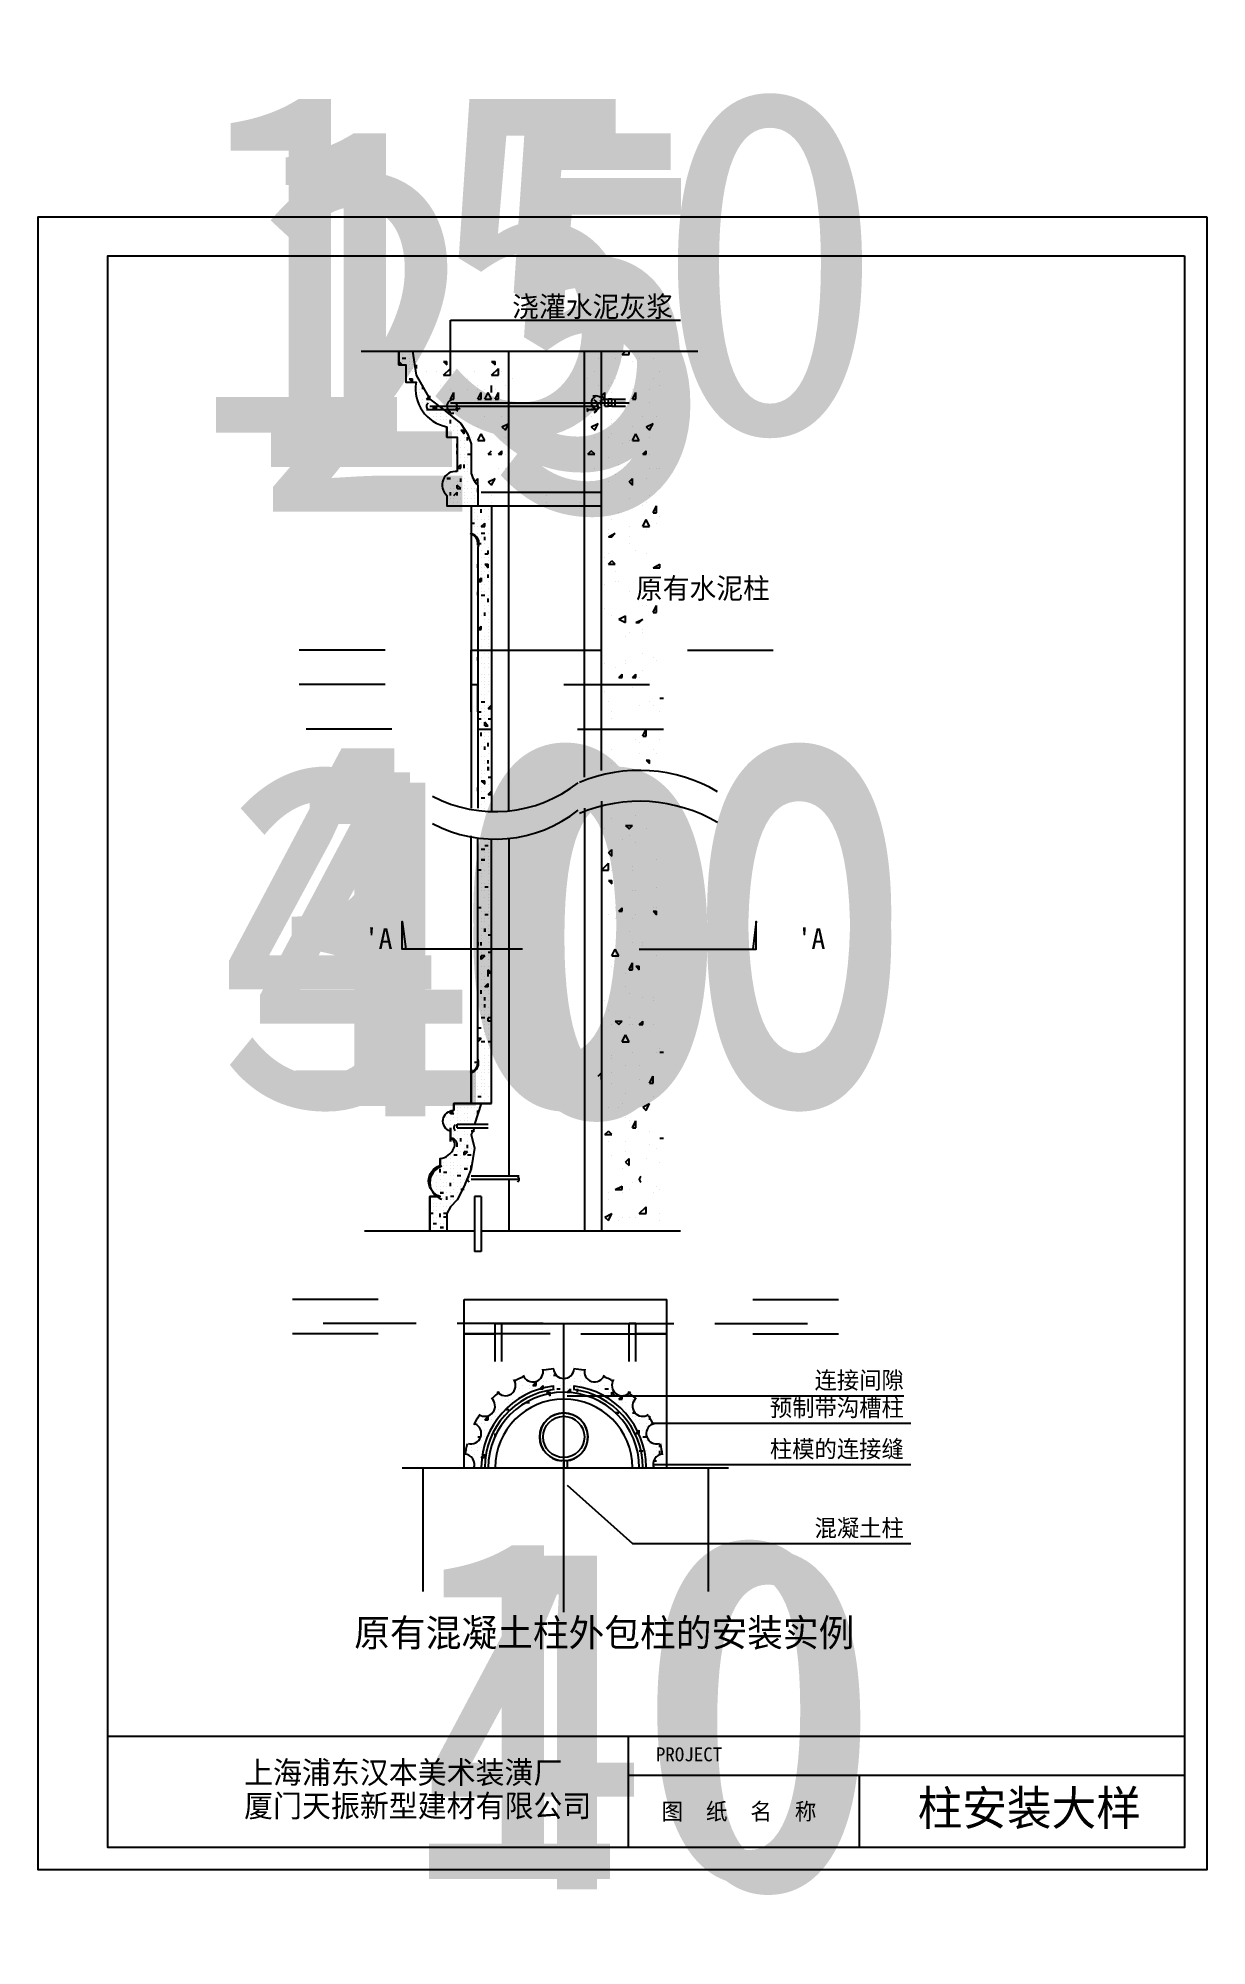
# Model space of a CAD drawing. Header units: metres. Extents: x -246.68 to -243.28, y -30.29 to -24.74.
import ezdxf

# ---------------------------------------------------------------- set-up
doc = ezdxf.new("R2010")
doc.units = ezdxf.units.M
for name, color, linetype in [('CEN', 4, 'Continuous'), ('DD', 4, 'Continuous'), ('DIM', 4, 'Continuous'), ('DRAW', 1, 'Continuous'), ('MAG', 6, 'Continuous'), ('YELLOW', 7, 'Continuous')]:
    doc.layers.add(name, color=color, linetype=linetype)
doc.dimstyles.get("Standard").update_dxf_attribs({"dimtxt": 2.5, "dimasz": 2.5, "dimexe": 1.25, "dimexo": 0.625, "dimtad": 1, "dimcen": 2.5, "dimazin": 3, "dimtfac": 1, "dimtmove": 0, "dimatfit": 3})

msp = doc.modelspace()

# ---------------------------------------------------------------- texts
for s, height, p in [('浇灌水泥灰浆', 0.06, (-245.3, -25.55)), ('原有水泥柱', 0.06, (-244.94, -26.37)), ("'A", 0.06, (-245.73, -27.39)), ("'A", 0.06, (-244.47, -27.39)), ('连接间隙', 0.05, (-244.42, -28.67)), ('预制带沟槽柱', 0.05, (-244.55, -28.75)), ('柱模的连接缝', 0.05, (-244.55, -28.87)), ('混凝土柱', 0.05, (-244.42, -29.1)), ('原有混凝土柱外包柱的安装实例', 0.08, (-245.76, -29.42)), ('柱安装大样', 0.1, (-244.12, -29.94))]:
    msp.add_text(s, height=height).set_placement(p)

# ---------------------------------------------------------------- blocks, each defined once
blk = doc.blocks.new('HBTK1')
for p, q in [((0.25, 0.48), (4.12, 0.48)), ((2.12, 0.48), (2.12, 0.08)), ((2.12, 0.34), (4.12, 0.34)), ((2.95, 0.34), (2.95, 0.08))]:
    blk.add_line(p, q)
for points in [[(4.2, 5.94), (4.2, 0), (0, 0), (0, 5.94)], [(4.12, 5.8), (4.12, 0.08), (0.25, 0.08), (0.25, 5.8)]]:
    blk.add_lwpolyline(points, close=True)
for s, height, p in [('PROJECT', 0.05, (2.22, 0.39)), ('图  纸  名  称', 0.06, (2.24, 0.18))]:
    blk.add_text(s, height=height).set_placement(p)
at = {"layer": 'DD'}
for s, p in [('上海浦东汉本美术装潢厂', (0.74, 0.31)), ('厦门天振新型建材有限公司', (0.74, 0.19))]:
    blk.add_text(s, height=0.08, dxfattribs=at).set_placement(p)
blk = doc.blocks.new('*D1')
for p, q in [((-245.58, -28.48), (-245.83, -28.48)), ((-245.33, -28.59), (-245.33, -28.48)), ((-245.33, -28.48), (-244.96, -28.48)), ((-244.96, -28.59), (-244.96, -28.48)), ((-244.71, -28.48), (-244.46, -28.48))]:
    blk.add_line(p, q)
at = {"layer": 'Defpoints'}
for p in [(-245.33, -28.48), (-245.33, -28.59), (-244.96, -28.59)]:
    blk.add_point(p, dxfattribs=at)
at = {"layer": 'DIM', "insert": (-245.145, -27.355), "char_height": 1, "attachment_point": 5}
blk.add_mtext('300', dxfattribs=at)
blk = doc.blocks.new('*D2')
for p, q in [((-245.19, -28.51), (-245.44, -28.51)), ((-244.94, -28.59), (-244.94, -28.51)), ((-244.85, -28.51), (-244.94, -28.51)), ((-244.85, -28.59), (-244.85, -28.51)), ((-244.6, -28.51), (-244.35, -28.51))]:
    blk.add_line(p, q)
at = {"layer": 'Defpoints'}
for p in [(-244.85, -28.51), (-244.94, -28.59), (-244.85, -28.59)]:
    blk.add_point(p, dxfattribs=at)
at = {"layer": 'DIM', "insert": (-244.895, -29.635), "char_height": 1, "attachment_point": 5}
blk.add_mtext('40', dxfattribs=at)
blk = doc.blocks.new('*D3')
for p, q in [((-245.21, -28.48), (-245.46, -28.48)), ((-244.96, -28.59), (-244.96, -28.48)), ((-244.94, -28.48), (-244.96, -28.48)), ((-244.94, -28.59), (-244.94, -28.48)), ((-244.69, -28.48), (-244.44, -28.48))]:
    blk.add_line(p, q)
at = {"layer": 'Defpoints'}
for p in [(-244.94, -28.48), (-244.96, -28.59), (-244.94, -28.59)]:
    blk.add_point(p, dxfattribs=at)
at = {"layer": 'DIM', "insert": (-244.95, -29.605), "char_height": 1, "attachment_point": 5}
blk.add_mtext('10', dxfattribs=at)
blk = doc.blocks.new('*D4')
for p, q in [((-245.6, -28.48), (-245.85, -28.48)), ((-245.35, -28.59), (-245.35, -28.48)), ((-245.35, -28.48), (-245.33, -28.48)), ((-245.33, -28.59), (-245.33, -28.48)), ((-245.08, -28.48), (-244.83, -28.48))]:
    blk.add_line(p, q)
at = {"layer": 'Defpoints'}
for p in [(-245.35, -28.48), (-245.35, -28.59), (-245.33, -28.59)]:
    blk.add_point(p, dxfattribs=at)
at = {"layer": 'DIM', "insert": (-245.34, -27.355), "char_height": 1, "attachment_point": 5}
blk.add_mtext('10', dxfattribs=at)
blk = doc.blocks.new('*D5')
for p, q in [((-245.69, -28.51), (-245.94, -28.51)), ((-245.44, -28.59), (-245.44, -28.51)), ((-245.44, -28.51), (-245.35, -28.51)), ((-245.35, -28.59), (-245.35, -28.51)), ((-245.1, -28.51), (-244.85, -28.51))]:
    blk.add_line(p, q)
at = {"layer": 'Defpoints'}
for p in [(-245.44, -28.51), (-245.44, -28.59), (-245.35, -28.59)]:
    blk.add_point(p, dxfattribs=at)
at = {"layer": 'DIM', "insert": (-245.395, -27.385), "char_height": 1, "attachment_point": 5}
blk.add_mtext('40', dxfattribs=at)
blk = doc.blocks.new('*D6')
for p, q in [((-245.69, -28.41), (-245.94, -28.41)), ((-245.44, -28.9), (-245.44, -28.41)), ((-245.44, -28.41), (-244.85, -28.41)), ((-244.85, -28.9), (-244.85, -28.41)), ((-244.6, -28.41), (-244.35, -28.41))]:
    blk.add_line(p, q)
at = {"layer": 'Defpoints'}
for p in [(-245.44, -28.41), (-245.44, -28.9), (-244.85, -28.9)]:
    blk.add_point(p, dxfattribs=at)
at = {"layer": 'DIM', "insert": (-245.145, -27.285), "char_height": 1, "attachment_point": 5}
blk.add_mtext('400', dxfattribs=at)
blk = doc.blocks.new('*D7')
for p, q in [((-245.4, -26.69), (-245.4, -26.75)), ((-245.36, -26.69), (-245.36, -26.75)), ((-245.65, -26.75), (-245.9, -26.75)), ((-245.4, -26.75), (-245.36, -26.75)), ((-245.11, -26.75), (-244.86, -26.75))]:
    blk.add_line(p, q)
at = {"layer": 'Defpoints'}
for p in [(-245.4, -26.69), (-245.36, -26.69), (-245.4, -26.75)]:
    blk.add_point(p, dxfattribs=at)
at = {"layer": 'DIM', "insert": (-245.38, -25.625), "char_height": 1, "attachment_point": 5}
blk.add_mtext('25', dxfattribs=at)
blk = doc.blocks.new('*D8')
for p, q in [((-245.67, -26.62), (-245.92, -26.62)), ((-245.42, -26.7), (-245.42, -26.62)), ((-245.42, -26.62), (-245.4, -26.62)), ((-245.4, -26.7), (-245.4, -26.62)), ((-245.15, -26.62), (-244.9, -26.62))]:
    blk.add_line(p, q)
at = {"layer": 'Defpoints'}
for p in [(-245.42, -26.62), (-245.42, -26.7), (-245.4, -26.7)]:
    blk.add_point(p, dxfattribs=at)
at = {"layer": 'DIM', "insert": (-245.41, -25.495), "char_height": 1, "attachment_point": 5}
blk.add_mtext('15', dxfattribs=at)
blk = doc.blocks.new('*D9')
for p, q in [((-245.67, -26.52), (-245.92, -26.52)), ((-245.42, -26.7), (-245.42, -26.52)), ((-245.42, -26.52), (-245.04, -26.52)), ((-245.04, -26.7), (-245.04, -26.52)), ((-244.79, -26.52), (-244.54, -26.52))]:
    blk.add_line(p, q)
at = {"layer": 'Defpoints'}
for p in [(-245.42, -26.52), (-245.42, -26.7), (-245.04, -26.7)]:
    blk.add_point(p, dxfattribs=at)
at = {"layer": 'DIM', "insert": (-245.23, -25.395), "char_height": 1, "attachment_point": 5}
blk.add_mtext('150', dxfattribs=at)

# ---------------------------------------------------------------- dimensions: what is measured, and where the dimension line sits
at = {"layer": 'DIM'}
for base, p1, p2, text, picture, middle in [((-245.42, -26.52), (-245.42, -26.7), (-245.04, -26.7), '150', '*D9', (-245.23, -25.395)), ((-245.42, -26.62), (-245.42, -26.7), (-245.4, -26.7), '15', '*D8', (-245.41, -25.495)), ((-245.4, -26.75), (-245.4, -26.69), (-245.36, -26.69), '25', '*D7', (-245.38, -25.625)), ((-245.44, -28.41), (-245.44, -28.9), (-244.85, -28.9), '400', '*D6', (-245.145, -27.285)), ((-245.33, -28.48), (-245.33, -28.59), (-244.96, -28.59), '300', '*D1', (-245.145, -27.355)), ((-245.35, -28.48), (-245.35, -28.59), (-245.33, -28.59), '10', '*D4', (-245.34, -27.355)), ((-245.44, -28.51), (-245.44, -28.59), (-245.35, -28.59), '40', '*D5', (-245.395, -27.385)), ((-244.94, -28.48), (-244.94, -28.59), (-244.96, -28.59), '10', '*D3', (-244.95, -29.605)), ((-244.85, -28.51), (-244.85, -28.59), (-244.94, -28.59), '40', '*D2', (-244.895, -29.635))]:
    dim = msp.add_linear_dim(base=base, p1=p1, p2=p2, text=text, dimstyle='Standard', dxfattribs=at)
    dim.commit()
    dim.dimension.update_dxf_attribs({"geometry": picture, "text_midpoint": middle})

# ---------------------------------------------------------------- linework, layer by layer
for p, q in [((-245.74, -25.65), (-244.76, -25.65)), ((-245.62, -25.65), (-245.62, -25.65)), ((-245.62, -25.65), (-245.62, -25.65)), ((-245.62, -25.65), (-245.62, -25.65)), ((-245.62, -25.65), (-245.62, -25.65)), ((-245.33, -25.65), (-245.33, -25.65)), ((-244.98, -25.66), (-244.97, -25.65)), ((-244.96, -25.66), (-244.96, -25.65)), ((-244.89, -25.65), (-244.89, -25.65)), ((-245.63, -25.67), (-245.63, -25.67)), ((-245.63, -25.67), (-245.63, -25.67)), ((-245.63, -25.68), (-245.63, -25.68)), ((-245.62, -25.69), (-245.63, -25.68)), ((-245.63, -25.69), (-245.63, -25.68)), ((-245.63, -25.69), (-245.62, -25.69)), ((-245.62, -25.66), (-245.62, -25.66)), ((-245.62, -25.67), (-245.61, -25.67)), ((-245.62, -25.67), (-245.61, -25.67)), ((-245.62, -25.68), (-245.62, -25.68)), ((-245.61, -25.67), (-245.61, -25.67)), ((-245.61, -25.67), (-245.61, -25.67)), ((-245.6, -25.66), (-245.6, -25.66)), ((-245.6, -25.67), (-245.6, -25.67)), ((-245.6, -25.68), (-245.6, -25.68)), ((-245.6, -25.69), (-245.6, -25.69)), ((-245.6, -25.7), (-245.6, -25.7)), ((-245.59, -25.66), (-245.59, -25.66)), ((-245.59, -25.68), (-245.59, -25.68)), ((-245.59, -25.69), (-245.59, -25.69)), ((-245.59, -25.69), (-245.59, -25.69)), ((-245.59, -25.69), (-245.59, -25.69)), ((-245.59, -25.69), (-245.59, -25.69)), ((-245.59, -25.7), (-245.59, -25.7)), ((-245.58, -25.7), (-245.58, -25.69)), ((-245.58, -25.69), (-245.58, -25.7)), ((-245.58, -25.69), (-245.58, -25.69)), ((-245.5, -25.68), (-245.49, -25.69)), ((-245.5, -25.68), (-245.49, -25.68)), ((-245.5, -25.72), (-245.48, -25.7)), ((-245.49, -25.68), (-245.49, -25.68)), ((-245.49, -25.69), (-245.49, -25.68)), ((-245.49, -25.69), (-245.49, -25.69)), ((-245.48, -25.72), (-245.48, -25.7)), ((-245.36, -25.68), (-245.35, -25.69)), ((-245.36, -25.68), (-245.35, -25.68)), ((-245.36, -25.72), (-245.34, -25.7)), ((-245.35, -25.68), (-245.35, -25.68)), ((-245.35, -25.69), (-245.35, -25.68)), ((-245.35, -25.69), (-245.35, -25.69)), ((-245.34, -25.72), (-245.34, -25.7)), ((-245.05, -25.67), (-245.05, -25.67)), ((-245, -25.67), (-245, -25.67)), ((-244.98, -25.66), (-244.96, -25.66)), ((-244.95, -25.68), (-244.95, -25.68)), ((-244.93, -25.67), (-244.93, -25.67)), ((-244.89, -25.67), (-244.89, -25.67)), ((-245.61, -25.73), (-245.61, -25.73)), ((-245.6, -25.71), (-245.6, -25.71)), ((-245.6, -25.73), (-245.6, -25.73)), ((-245.6, -25.73), (-245.6, -25.73)), ((-245.6, -25.73), (-245.6, -25.73)), ((-245.6, -25.73), (-245.59, -25.74)), ((-245.6, -25.73), (-245.59, -25.73)), ((-245.59, -25.71), (-245.59, -25.71)), ((-245.59, -25.71), (-245.59, -25.71)), ((-245.59, -25.73), (-245.59, -25.73)), ((-245.59, -25.74), (-245.59, -25.73)), ((-245.58, -25.73), (-245.58, -25.73)), ((-245.58, -25.73), (-245.58, -25.73)), ((-245.58, -25.73), (-245.58, -25.73)), ((-245.58, -25.76), (-245.58, -25.76)), ((-245.57, -25.73), (-245.57, -25.73)), ((-245.57, -25.74), (-245.57, -25.74)), ((-245.57, -25.74), (-245.57, -25.74)), ((-245.57, -25.76), (-245.57, -25.76)), ((-245.57, -25.76), (-245.57, -25.76)), ((-245.57, -25.76), (-245.57, -25.76)), ((-245.56, -25.76), (-245.56, -25.75)), ((-245.56, -25.76), (-245.56, -25.75)), ((-245.56, -25.76), (-245.56, -25.76)), ((-245.55, -25.71), (-245.55, -25.71)), ((-245.52, -25.71), (-245.52, -25.71)), ((-245.51, -25.75), (-245.51, -25.75)), ((-245.5, -25.72), (-245.48, -25.72)), ((-245.49, -25.71), (-245.49, -25.71)), ((-245.49, -25.73), (-245.49, -25.73)), ((-245.48, -25.76), (-245.48, -25.76)), ((-245.47, -25.71), (-245.47, -25.71)), ((-245.43, -25.73), (-245.43, -25.73)), ((-245.43, -25.76), (-245.43, -25.76)), ((-245.41, -25.71), (-245.41, -25.71)), ((-245.4, -25.75), (-245.4, -25.75)), ((-245.4, -25.76), (-245.4, -25.76)), ((-245.38, -25.76), (-245.38, -25.76)), ((-245.36, -25.72), (-245.34, -25.72)), ((-245.36, -25.77), (-245.36, -25.75)), ((-245.35, -25.71), (-245.35, -25.71)), ((-245.35, -25.73), (-245.35, -25.73)), ((-245.35, -25.76), (-245.35, -25.76)), ((-245.35, -25.76), (-245.35, -25.76)), ((-245.35, -25.76), (-245.35, -25.76)), ((-245.33, -25.71), (-245.33, -25.71)), ((-245.32, -25.75), (-245.32, -25.75)), ((-245.31, -25.76), (-245.31, -25.76)), ((-245.3, -25.73), (-245.3, -25.73)), ((-245.09, -25.76), (-245.09, -25.76)), ((-245.08, -25.73), (-245.08, -25.73)), ((-245.06, -25.71), (-245.06, -25.71)), ((-245.05, -25.75), (-245.05, -25.75)), ((-245.02, -25.75), (-245.02, -25.75)), ((-245.01, -25.74), (-245.01, -25.74)), ((-245, -25.73), (-245, -25.73)), ((-244.95, -25.76), (-244.95, -25.76)), ((-244.9, -25.76), (-244.9, -25.76)), ((-244.89, -25.73), (-244.89, -25.73)), ((-244.87, -25.71), (-244.87, -25.71)), ((-244.87, -25.75), (-244.87, -25.75)), ((-245.57, -25.77), (-245.57, -25.77)), ((-245.57, -25.77), (-245.57, -25.77)), ((-245.57, -25.77), (-245.57, -25.77)), ((-245.57, -25.78), (-245.57, -25.78)), ((-245.57, -25.8), (-245.57, -25.8)), ((-245.56, -25.79), (-245.56, -25.79)), ((-245.56, -25.8), (-245.56, -25.8)), ((-245.55, -25.77), (-245.55, -25.77)), ((-245.55, -25.79), (-245.54, -25.78)), ((-245.55, -25.79), (-245.55, -25.79)), ((-245.55, -25.79), (-245.54, -25.79)), ((-245.55, -25.8), (-245.55, -25.8)), ((-245.54, -25.78), (-245.54, -25.78)), ((-245.54, -25.79), (-245.54, -25.78)), ((-245.54, -25.8), (-245.54, -25.8)), ((-245.54, -25.81), (-245.54, -25.81)), ((-245.53, -25.82), (-245.52, -25.81)), ((-245.52, -25.82), (-245.52, -25.81)), ((-245.51, -25.81), (-245.51, -25.81)), ((-245.5, -25.81), (-245.5, -25.81)), ((-245.48, -25.79), (-245.47, -25.77)), ((-245.48, -25.79), (-245.47, -25.79)), ((-245.47, -25.79), (-245.47, -25.77)), ((-245.4, -25.79), (-245.39, -25.77)), ((-245.4, -25.79), (-245.39, -25.79)), ((-245.39, -25.79), (-245.39, -25.77)), ((-245.38, -25.79), (-245.37, -25.77)), ((-245.38, -25.79), (-245.36, -25.79)), ((-245.36, -25.79), (-245.37, -25.77)), ((-245.35, -25.79), (-245.34, -25.77)), ((-245.35, -25.79), (-245.34, -25.79)), ((-245.35, -25.8), (-245.35, -25.8)), ((-245.35, -25.8), (-245.35, -25.8)), ((-245.34, -25.79), (-245.34, -25.77)), ((-245.3, -25.8), (-245.3, -25.8)), ((-245.19, -25.8), (-245.19, -25.8)), ((-245.08, -25.8), (-245.08, -25.8)), ((-245.04, -25.78), (-245.03, -25.77)), ((-245.04, -25.78), (-245.03, -25.79)), ((-245.03, -25.79), (-245.03, -25.77)), ((-245.01, -25.77), (-245.01, -25.77)), ((-245.01, -25.81), (-245.01, -25.81)), ((-244.95, -25.79), (-244.94, -25.77)), ((-244.95, -25.79), (-244.94, -25.79)), ((-244.94, -25.79), (-244.94, -25.77)), ((-244.9, -25.8), (-244.9, -25.8)), ((-245.55, -25.82), (-245.54, -25.82)), ((-245.55, -25.82), (-245.54, -25.82)), ((-245.54, -25.82), (-245.54, -25.82)), ((-245.54, -25.82), (-245.54, -25.82)), ((-245.54, -25.82), (-245.54, -25.82)), ((-245.54, -25.82), (-245.54, -25.82)), ((-245.54, -25.83), (-245.54, -25.83)), ((-245.53, -25.82), (-245.52, -25.82)), ((-245.53, -25.84), (-245.53, -25.84)), ((-245.52, -25.82), (-245.52, -25.82)), ((-245.52, -25.83), (-245.52, -25.83)), ((-245.52, -25.84), (-245.52, -25.84)), ((-245.52, -25.84), (-245.52, -25.84)), ((-245.52, -25.85), (-245.52, -25.85)), ((-245.52, -25.86), (-245.52, -25.86)), ((-245.52, -25.86), (-245.52, -25.86)), ((-245.52, -25.86), (-245.52, -25.86)), ((-245.52, -25.86), (-245.52, -25.86)), ((-245.51, -25.83), (-245.51, -25.83)), ((-245.51, -25.84), (-245.51, -25.84)), ((-245.51, -25.84), (-245.51, -25.84)), ((-245.51, -25.84), (-245.51, -25.84)), ((-245.51, -25.85), (-245.51, -25.85)), ((-245.5, -25.82), (-245.5, -25.82)), ((-245.5, -25.85), (-245.5, -25.85)), ((-245.5, -25.85), (-245.5, -25.85)), ((-245.5, -25.85), (-245.5, -25.85)), ((-245.49, -25.83), (-245.49, -25.83)), ((-245.49, -25.84), (-245.49, -25.84)), ((-245.49, -25.85), (-245.49, -25.85)), ((-245.49, -25.86), (-245.49, -25.86)), ((-245.48, -25.83), (-245.48, -25.83)), ((-245.48, -25.86), (-245.48, -25.85)), ((-245.48, -25.86), (-245.48, -25.85)), ((-245.48, -25.86), (-245.48, -25.86)), ((-245.48, -25.86), (-245.48, -25.86)), ((-245.48, -25.86), (-245.48, -25.86)), ((-245.48, -25.86), (-245.48, -25.86)), ((-245.48, -25.86), (-245.48, -25.86)), ((-245.48, -25.86), (-245.48, -25.86)), ((-245.48, -25.86), (-245.48, -25.86)), ((-245.48, -25.87), (-245.48, -25.87)), ((-245.47, -25.85), (-245.47, -25.85)), ((-245.47, -25.85), (-245.47, -25.85)), ((-245.46, -25.86), (-245.46, -25.86)), ((-245.46, -25.87), (-245.46, -25.87)), ((-245.4, -25.87), (-245.4, -25.87)), ((-245.38, -25.84), (-245.38, -25.84)), ((-245.33, -25.84), (-245.33, -25.84)), ((-245.33, -25.87), (-245.31, -25.86)), ((-245.33, -25.87), (-245.32, -25.88)), ((-245.32, -25.88), (-245.31, -25.86)), ((-245.32, -25.87), (-245.32, -25.87)), ((-245.07, -25.84), (-245.07, -25.84)), ((-245.07, -25.87), (-245.05, -25.86)), ((-245.07, -25.87), (-245.06, -25.88)), ((-245.06, -25.88), (-245.05, -25.86)), ((-245.06, -25.87), (-245.06, -25.87)), ((-245.01, -25.85), (-245.01, -25.85)), ((-245.01, -25.86), (-245.01, -25.86)), ((-244.95, -25.87), (-244.95, -25.87)), ((-244.92, -25.84), (-244.92, -25.84)), ((-244.91, -25.87), (-244.89, -25.86)), ((-244.91, -25.87), (-244.9, -25.88)), ((-244.9, -25.88), (-244.89, -25.86)), ((-244.9, -25.87), (-244.9, -25.87)), ((-244.88, -25.84), (-244.88, -25.84)), ((-245.48, -25.88), (-245.48, -25.88)), ((-245.48, -25.89), (-245.48, -25.89)), ((-245.47, -25.88), (-245.47, -25.88)), ((-245.46, -25.88), (-245.46, -25.88)), ((-245.46, -25.89), (-245.46, -25.89)), ((-245.46, -25.89), (-245.46, -25.89)), ((-245.46, -25.89), (-245.46, -25.89)), ((-245.46, -25.9), (-245.46, -25.9)), ((-245.46, -25.91), (-245.46, -25.91)), ((-245.46, -25.93), (-245.46, -25.92)), ((-245.46, -25.92), (-245.46, -25.93)), ((-245.46, -25.92), (-245.46, -25.92)), ((-245.45, -25.88), (-245.45, -25.88)), ((-245.45, -25.88), (-245.44, -25.89)), ((-245.45, -25.88), (-245.44, -25.88)), ((-245.45, -25.91), (-245.45, -25.91)), ((-245.44, -25.89), (-245.44, -25.88)), ((-245.44, -25.9), (-245.44, -25.9)), ((-245.44, -25.91), (-245.44, -25.91)), ((-245.44, -25.92), (-245.44, -25.92)), ((-245.43, -25.89), (-245.43, -25.89)), ((-245.43, -25.91), (-245.43, -25.9)), ((-245.43, -25.91), (-245.43, -25.9)), ((-245.43, -25.91), (-245.43, -25.91)), ((-245.43, -25.91), (-245.43, -25.91)), ((-245.43, -25.91), (-245.43, -25.91)), ((-245.42, -25.9), (-245.42, -25.9)), ((-245.4, -25.91), (-245.39, -25.89)), ((-245.4, -25.91), (-245.38, -25.91)), ((-245.38, -25.91), (-245.39, -25.89)), ((-245.32, -25.9), (-245.32, -25.9)), ((-245.06, -25.9), (-245.06, -25.9)), ((-245.02, -25.9), (-245.02, -25.9)), ((-245.01, -25.89), (-245.01, -25.89)), ((-244.98, -25.92), (-244.98, -25.92)), ((-244.96, -25.91), (-244.96, -25.91)), ((-244.95, -25.91), (-244.94, -25.89)), ((-244.95, -25.91), (-244.93, -25.91)), ((-244.93, -25.91), (-244.94, -25.89)), ((-244.9, -25.9), (-244.9, -25.9)), ((-245.46, -25.95), (-245.46, -25.94)), ((-245.46, -25.94), (-245.46, -25.95)), ((-245.46, -25.94), (-245.46, -25.94)), ((-245.46, -25.96), (-245.46, -25.96)), ((-245.46, -25.98), (-245.46, -25.98)), ((-245.46, -25.98), (-245.46, -25.98)), ((-245.46, -25.98), (-245.46, -25.98)), ((-245.46, -25.99), (-245.45, -25.98)), ((-245.45, -25.93), (-245.45, -25.93)), ((-245.45, -25.95), (-245.45, -25.95)), ((-245.45, -25.96), (-245.45, -25.96)), ((-245.45, -25.96), (-245.45, -25.96)), ((-245.45, -25.99), (-245.45, -25.98)), ((-245.44, -25.93), (-245.44, -25.93)), ((-245.44, -25.93), (-245.44, -25.93)), ((-245.44, -25.95), (-245.44, -25.95)), ((-245.44, -25.95), (-245.44, -25.95)), ((-245.44, -25.96), (-245.44, -25.96)), ((-245.44, -25.97), (-245.44, -25.97)), ((-245.44, -25.98), (-245.44, -25.98)), ((-245.44, -25.98), (-245.44, -25.98)), ((-245.44, -25.99), (-245.44, -25.98)), ((-245.44, -25.99), (-245.44, -25.98)), ((-245.43, -25.94), (-245.43, -25.94)), ((-245.43, -25.95), (-245.42, -25.95)), ((-245.43, -25.95), (-245.42, -25.95)), ((-245.43, -25.96), (-245.43, -25.96)), ((-245.43, -25.98), (-245.43, -25.98)), ((-245.42, -25.95), (-245.42, -25.95)), ((-245.37, -25.95), (-245.36, -25.94)), ((-245.37, -25.95), (-245.36, -25.95)), ((-245.34, -25.95), (-245.33, -25.94)), ((-245.34, -25.95), (-245.33, -25.95)), ((-245.33, -25.95), (-245.33, -25.94)), ((-245.32, -25.95), (-245.32, -25.95)), ((-245.08, -25.95), (-245.07, -25.94)), ((-245.08, -25.95), (-245.06, -25.95)), ((-245.06, -25.95), (-245.07, -25.94)), ((-245.06, -25.95), (-245.06, -25.95)), ((-245.02, -25.96), (-245.02, -25.96)), ((-244.99, -25.98), (-244.99, -25.98)), ((-244.92, -25.95), (-244.91, -25.94)), ((-244.92, -25.95), (-244.91, -25.95)), ((-244.91, -25.95), (-244.91, -25.94)), ((-244.9, -25.95), (-244.9, -25.95)), ((-245.49, -26.02), (-245.49, -26.02)), ((-245.48, -26.02), (-245.49, -26.02)), ((-245.49, -26.02), (-245.48, -26.02)), ((-245.49, -26.02), (-245.49, -26.02)), ((-245.49, -26.03), (-245.49, -26.03)), ((-245.47, -26), (-245.47, -26)), ((-245.47, -26.02), (-245.47, -26.02)), ((-245.47, -26.02), (-245.47, -26.02)), ((-245.47, -26.02), (-245.47, -26.02)), ((-245.47, -26.04), (-245.47, -26.04)), ((-245.46, -25.99), (-245.46, -25.99)), ((-245.46, -25.99), (-245.46, -25.99)), ((-245.46, -25.99), (-245.45, -25.99)), ((-245.46, -26.03), (-245.46, -26.03)), ((-245.46, -26.03), (-245.46, -26.03)), ((-245.46, -26.03), (-245.46, -26.03)), ((-245.45, -26.05), (-245.46, -26.04)), ((-245.46, -26.05), (-245.46, -26.04)), ((-245.45, -26.03), (-245.45, -26.02)), ((-245.45, -26.03), (-245.45, -26.02)), ((-245.45, -26.03), (-245.45, -26.02)), ((-245.45, -26.03), (-245.45, -26.02)), ((-245.45, -26.03), (-245.45, -26.03)), ((-245.45, -26.03), (-245.45, -26.03)), ((-245.44, -25.99), (-245.44, -25.99)), ((-245.44, -26), (-245.44, -26)), ((-245.44, -26), (-245.44, -26)), ((-245.44, -26.02), (-245.44, -26.02)), ((-245.44, -26.02), (-245.44, -26.02)), ((-245.44, -26.02), (-245.44, -26.02)), ((-245.44, -26.02), (-245.44, -26.02)), ((-245.44, -26.04), (-245.44, -26.04)), ((-245.44, -26.04), (-245.44, -26.04)), ((-245.43, -25.99), (-245.43, -25.99)), ((-245.43, -26), (-245.43, -26)), ((-245.43, -26.03), (-245.43, -26.03)), ((-245.43, -26.03), (-245.43, -26.03)), ((-245.42, -26.02), (-245.42, -26.02)), ((-245.41, -26.01), (-245.41, -26.01)), ((-245.41, -26.02), (-245.41, -26.02)), ((-245.41, -26.03), (-245.4, -26.02)), ((-245.41, -26.03), (-245.41, -26.03)), ((-245.41, -26.03), (-245.41, -26.03)), ((-245.41, -26.03), (-245.41, -26.03)), ((-245.41, -26.03), (-245.41, -26.03)), ((-245.41, -26.03), (-245.4, -26.04)), ((-245.4, -26.04), (-245.4, -26.02)), ((-245.4, -26.04), (-245.4, -26.04)), ((-245.37, -26.03), (-245.35, -26.02)), ((-245.37, -26.03), (-245.36, -26.04)), ((-245.36, -26.04), (-245.35, -26.02)), ((-245.36, -26.02), (-245.36, -26.02)), ((-245.34, -25.99), (-245.34, -25.99)), ((-245.34, -25.99), (-245.34, -25.99)), ((-245.32, -25.99), (-245.32, -25.99)), ((-245.31, -26.02), (-245.31, -26.02)), ((-245.09, -26.02), (-245.09, -26.02)), ((-245.06, -25.99), (-245.06, -25.99)), ((-245.06, -25.99), (-245.06, -25.99)), ((-245.06, -25.99), (-245.06, -25.99)), ((-245.04, -26.01), (-245.04, -26.01)), ((-245.02, -26.03), (-245.02, -26.03)), ((-245, -26.01), (-245, -26.01)), ((-244.96, -26.03), (-244.95, -26.02)), ((-244.96, -26.03), (-244.95, -26.04)), ((-244.95, -26.04), (-244.95, -26.02)), ((-244.91, -26.02), (-244.91, -26.02)), ((-244.9, -25.99), (-244.9, -25.99)), ((-244.88, -25.99), (-244.88, -25.99)), ((-244.87, -25.99), (-244.87, -25.99)), ((-245.49, -26.09), (-245.49, -26.09)), ((-245.48, -26.05), (-245.48, -26.05)), ((-245.48, -26.07), (-245.48, -26.06)), ((-245.48, -26.07), (-245.48, -26.06)), ((-245.48, -26.07), (-245.48, -26.07)), ((-245.48, -26.07), (-245.48, -26.07)), ((-245.48, -26.08), (-245.48, -26.08)), ((-245.47, -26.05), (-245.47, -26.05)), ((-245.47, -26.06), (-245.47, -26.06)), ((-245.47, -26.06), (-245.47, -26.06)), ((-245.47, -26.07), (-245.46, -26.06)), ((-245.47, -26.08), (-245.47, -26.08)), ((-245.47, -26.08), (-245.47, -26.08)), ((-245.47, -26.09), (-245.47, -26.09)), ((-245.46, -26.05), (-245.46, -26.05)), ((-245.46, -26.05), (-245.46, -26.05)), ((-245.46, -26.05), (-245.45, -26.05)), ((-245.46, -26.07), (-245.46, -26.06)), ((-245.46, -26.09), (-245.46, -26.09)), ((-245.45, -26.06), (-245.45, -26.06)), ((-245.45, -26.08), (-245.45, -26.08)), ((-245.44, -26.05), (-245.44, -26.05)), ((-245.44, -26.06), (-245.44, -26.06)), ((-245.44, -26.07), (-245.44, -26.07)), ((-245.44, -26.07), (-245.44, -26.07)), ((-245.44, -26.07), (-245.44, -26.07)), ((-245.44, -26.07), (-245.44, -26.07)), ((-245.44, -26.08), (-245.44, -26.08)), ((-245.44, -26.09), (-245.44, -26.09)), ((-245.44, -26.09), (-245.44, -26.09)), ((-245.43, -26.05), (-245.43, -26.05)), ((-245.43, -26.08), (-245.43, -26.08)), ((-245.43, -26.09), (-245.43, -26.09)), ((-245.43, -26.09), (-245.43, -26.09)), ((-245.43, -26.09), (-245.43, -26.09)), ((-245.42, -26.05), (-245.42, -26.05)), ((-245.42, -26.05), (-245.42, -26.05)), ((-245.42, -26.05), (-245.42, -26.05)), ((-245.42, -26.06), (-245.42, -26.06)), ((-245.42, -26.08), (-245.42, -26.08)), ((-245.42, -26.08), (-245.42, -26.08)), ((-245.41, -26.05), (-245.41, -26.05)), ((-245.41, -26.05), (-245.41, -26.05)), ((-245.41, -26.07), (-245.41, -26.07)), ((-245.41, -26.08), (-245.41, -26.08)), ((-245.41, -26.08), (-245.41, -26.08)), ((-245.41, -26.09), (-245.41, -26.09)), ((-245.4, -26.05), (-245.4, -26.05)), ((-245.4, -26.06), (-245.4, -26.05)), ((-245.4, -26.06), (-245.4, -26.05)), ((-245.4, -26.06), (-245.4, -26.06)), ((-245.4, -26.06), (-245.4, -26.06)), ((-245.4, -26.07), (-245.4, -26.07)), ((-245.4, -26.07), (-245.4, -26.07)), ((-245.4, -26.07), (-245.4, -26.07)), ((-245.36, -26.07), (-245.36, -26.07)), ((-245.36, -26.09), (-245.36, -26.09)), ((-245.31, -26.07), (-245.31, -26.07)), ((-245.31, -26.09), (-245.31, -26.09)), ((-245.2, -26.07), (-245.2, -26.07)), ((-245.2, -26.09), (-245.2, -26.09)), ((-245.1, -26.09), (-245.1, -26.09)), ((-245.09, -26.07), (-245.09, -26.07)), ((-244.96, -26.08), (-244.96, -26.08)), ((-244.91, -26.09), (-244.91, -26.09)), ((-244.9, -26.07), (-244.9, -26.07)), ((-245.47, -26.1), (-245.47, -26.1)), ((-245.43, -26.1), (-245.43, -26.1)), ((-245.42, -26.11), (-245.42, -26.11)), ((-245.42, -26.12), (-245.42, -26.12)), ((-245.42, -26.14), (-245.42, -26.14)), ((-245.42, -26.15), (-245.41, -26.15)), ((-245.42, -26.15), (-245.41, -26.15)), ((-245.42, -26.15), (-245.42, -26.15)), ((-245.42, -26.15), (-245.42, -26.15)), ((-245.42, -26.15), (-245.42, -26.15)), ((-245.41, -26.1), (-245.41, -26.1)), ((-245.41, -26.11), (-245.41, -26.11)), ((-245.41, -26.12), (-245.41, -26.12)), ((-245.41, -26.12), (-245.41, -26.12)), ((-245.41, -26.14), (-245.41, -26.14)), ((-245.41, -26.15), (-245.41, -26.15)), ((-245.41, -26.15), (-245.41, -26.15)), ((-245.4, -26.11), (-245.4, -26.11)), ((-245.4, -26.11), (-245.4, -26.11)), ((-245.4, -26.11), (-245.4, -26.11)), ((-245.4, -26.13), (-245.4, -26.13)), ((-245.4, -26.14), (-245.4, -26.14)), ((-245.39, -26.1), (-245.39, -26.1)), ((-245.39, -26.11), (-245.39, -26.11)), ((-245.39, -26.12), (-245.39, -26.11)), ((-245.39, -26.12), (-245.39, -26.11)), ((-245.39, -26.11), (-245.39, -26.11)), ((-245.39, -26.11), (-245.39, -26.11)), ((-245.39, -26.11), (-245.39, -26.11)), ((-245.39, -26.12), (-245.39, -26.12)), ((-245.39, -26.12), (-245.39, -26.12)), ((-245.39, -26.12), (-245.39, -26.12)), ((-245.39, -26.14), (-245.39, -26.14)), ((-245.39, -26.14), (-245.39, -26.14)), ((-245.39, -26.14), (-245.39, -26.14)), ((-245.39, -26.16), (-245.38, -26.15)), ((-245.38, -26.11), (-245.38, -26.11)), ((-245.38, -26.14), (-245.38, -26.14)), ((-245.38, -26.15), (-245.38, -26.15)), ((-245.38, -26.16), (-245.38, -26.15)), ((-245.37, -26.1), (-245.37, -26.1)), ((-245.37, -26.11), (-245.37, -26.11)), ((-245.37, -26.13), (-245.37, -26.13)), ((-245.37, -26.13), (-245.37, -26.13)), ((-245.37, -26.13), (-245.37, -26.13)), ((-245.37, -26.13), (-245.37, -26.13)), ((-245.37, -26.14), (-245.37, -26.14)), ((-245.32, -26.1), (-245.32, -26.1)), ((-245.21, -26.1), (-245.21, -26.1)), ((-245.1, -26.1), (-245.1, -26.1)), ((-245.01, -26.14), (-245.01, -26.14)), ((-244.99, -26.12), (-244.99, -26.12)), ((-244.92, -26.1), (-244.92, -26.1)), ((-244.92, -26.16), (-244.91, -26.14)), ((-244.9, -26.16), (-244.91, -26.14)), ((-244.89, -26.12), (-244.88, -26.1)), ((-244.89, -26.12), (-244.88, -26.12)), ((-244.88, -26.12), (-244.88, -26.1)), ((-244.88, -26.12), (-244.88, -26.12)), ((-244.88, -26.15), (-244.88, -26.15)), ((-244.87, -26.13), (-244.87, -26.13)), ((-245.42, -26.16), (-245.42, -26.16)), ((-245.42, -26.16), (-245.42, -26.16)), ((-245.42, -26.18), (-245.42, -26.18)), ((-245.42, -26.18), (-245.42, -26.18)), ((-245.41, -26.16), (-245.41, -26.16)), ((-245.41, -26.19), (-245.41, -26.19)), ((-245.4, -26.16), (-245.4, -26.16)), ((-245.4, -26.16), (-245.4, -26.16)), ((-245.4, -26.18), (-245.4, -26.18)), ((-245.39, -26.16), (-245.39, -26.16)), ((-245.39, -26.16), (-245.38, -26.16)), ((-245.39, -26.18), (-245.39, -26.18)), ((-245.39, -26.18), (-245.38, -26.18)), ((-245.39, -26.18), (-245.38, -26.18)), ((-245.39, -26.19), (-245.39, -26.19)), ((-245.39, -26.19), (-245.39, -26.19)), ((-245.38, -26.16), (-245.38, -26.16)), ((-245.38, -26.17), (-245.38, -26.17)), ((-245.38, -26.17), (-245.38, -26.17)), ((-245.38, -26.17), (-245.38, -26.17)), ((-245.38, -26.18), (-245.38, -26.18)), ((-245.38, -26.19), (-245.38, -26.19)), ((-245.38, -26.2), (-245.38, -26.19)), ((-245.38, -26.2), (-245.38, -26.19)), ((-245.38, -26.2), (-245.38, -26.2)), ((-245.38, -26.2), (-245.38, -26.2)), ((-245.37, -26.18), (-245.37, -26.18)), ((-245.02, -26.17), (-245.02, -26.17)), ((-245.02, -26.19), (-245, -26.18)), ((-245.02, -26.18), (-245.02, -26.18)), ((-245.02, -26.19), (-245.01, -26.19)), ((-245.01, -26.19), (-245, -26.18)), ((-244.96, -26.16), (-244.96, -26.16)), ((-244.96, -26.19), (-244.96, -26.19)), ((-244.92, -26.16), (-244.9, -26.16)), ((-244.91, -26.17), (-244.91, -26.17)), ((-245.4, -26.21), (-245.39, -26.21)), ((-245.4, -26.21), (-245.39, -26.21)), ((-245.4, -26.23), (-245.4, -26.23)), ((-245.4, -26.26), (-245.4, -26.26)), ((-245.39, -26.21), (-245.39, -26.21)), ((-245.39, -26.21), (-245.39, -26.21)), ((-245.39, -26.21), (-245.39, -26.21)), ((-245.39, -26.23), (-245.39, -26.23)), ((-245.39, -26.23), (-245.39, -26.23)), ((-245.39, -26.25), (-245.39, -26.25)), ((-245.39, -26.25), (-245.39, -26.25)), ((-245.38, -26.21), (-245.38, -26.21)), ((-245.38, -26.21), (-245.38, -26.21)), ((-245.38, -26.24), (-245.37, -26.24)), ((-245.38, -26.24), (-245.37, -26.24)), ((-245.38, -26.25), (-245.38, -26.25)), ((-245.37, -26.22), (-245.37, -26.22)), ((-245.37, -26.23), (-245.37, -26.23)), ((-245.37, -26.24), (-245.37, -26.23)), ((-245.37, -26.24), (-245.37, -26.23)), ((-245.37, -26.24), (-245.37, -26.24)), ((-245.37, -26.24), (-245.37, -26.24)), ((-245.37, -26.25), (-245.37, -26.25)), ((-245.37, -26.26), (-245.37, -26.26)), ((-245.03, -26.25), (-245.03, -26.25)), ((-245.02, -26.24), (-245.02, -26.24)), ((-245.02, -26.27), (-245.01, -26.26)), ((-245, -26.27), (-245.01, -26.26)), ((-244.96, -26.21), (-244.96, -26.21)), ((-244.94, -26.23), (-244.94, -26.23)), ((-244.91, -26.24), (-244.91, -26.24)), ((-245.4, -26.28), (-245.4, -26.27)), ((-245.4, -26.28), (-245.4, -26.27)), ((-245.4, -26.28), (-245.4, -26.28)), ((-245.4, -26.28), (-245.4, -26.28)), ((-245.4, -26.3), (-245.4, -26.3)), ((-245.4, -26.31), (-245.4, -26.31)), ((-245.4, -26.32), (-245.39, -26.31)), ((-245.39, -26.27), (-245.39, -26.27)), ((-245.39, -26.28), (-245.39, -26.28)), ((-245.39, -26.29), (-245.39, -26.29)), ((-245.39, -26.3), (-245.39, -26.3)), ((-245.39, -26.31), (-245.39, -26.31)), ((-245.39, -26.32), (-245.39, -26.31)), ((-245.39, -26.31), (-245.39, -26.32)), ((-245.39, -26.31), (-245.39, -26.31)), ((-245.39, -26.32), (-245.39, -26.31)), ((-245.38, -26.27), (-245.37, -26.28)), ((-245.38, -26.27), (-245.37, -26.27)), ((-245.38, -26.28), (-245.38, -26.28)), ((-245.38, -26.29), (-245.38, -26.29)), ((-245.38, -26.31), (-245.38, -26.31)), ((-245.38, -26.31), (-245.38, -26.31)), ((-245.37, -26.27), (-245.37, -26.27)), ((-245.37, -26.28), (-245.37, -26.27)), ((-245.37, -26.28), (-245.37, -26.28)), ((-245.37, -26.29), (-245.37, -26.29)), ((-245.37, -26.31), (-245.37, -26.3)), ((-245.37, -26.31), (-245.37, -26.3)), ((-245.37, -26.31), (-245.37, -26.31)), ((-245.36, -26.3), (-245.36, -26.3)), ((-245.36, -26.31), (-245.36, -26.31)), ((-245.02, -26.27), (-245, -26.27)), ((-245, -26.29), (-245, -26.29)), ((-244.92, -26.31), (-244.92, -26.31)), ((-244.89, -26.28), (-244.87, -26.27)), ((-244.89, -26.28), (-244.87, -26.28)), ((-244.88, -26.27), (-244.88, -26.27)), ((-244.87, -26.28), (-244.87, -26.27)), ((-245.4, -26.32), (-245.39, -26.32)), ((-245.4, -26.33), (-245.4, -26.33)), ((-245.4, -26.36), (-245.4, -26.35)), ((-245.4, -26.35), (-245.4, -26.36)), ((-245.4, -26.35), (-245.4, -26.35)), ((-245.4, -26.36), (-245.4, -26.36)), ((-245.4, -26.36), (-245.4, -26.36)), ((-245.4, -26.37), (-245.4, -26.37)), ((-245.39, -26.32), (-245.39, -26.32)), ((-245.39, -26.33), (-245.39, -26.33)), ((-245.39, -26.34), (-245.39, -26.34)), ((-245.39, -26.35), (-245.39, -26.35)), ((-245.39, -26.36), (-245.38, -26.36)), ((-245.39, -26.36), (-245.38, -26.36)), ((-245.39, -26.37), (-245.39, -26.37)), ((-245.38, -26.33), (-245.38, -26.33)), ((-245.38, -26.35), (-245.38, -26.35)), ((-245.38, -26.36), (-245.38, -26.36)), ((-245.37, -26.32), (-245.37, -26.32)), ((-245.37, -26.32), (-245.37, -26.32)), ((-245.37, -26.34), (-245.37, -26.34)), ((-245.37, -26.36), (-245.37, -26.36)), ((-245.37, -26.36), (-245.37, -26.36)), ((-245.37, -26.37), (-245.37, -26.37)), ((-245.37, -26.37), (-245.37, -26.37)), ((-245.37, -26.38), (-245.37, -26.37)), ((-245.37, -26.38), (-245.37, -26.37)), ((-245.36, -26.37), (-245.36, -26.37)), ((-245.36, -26.37), (-245.36, -26.37)), ((-245.03, -26.33), (-245.03, -26.33)), ((-245, -26.32), (-245, -26.32)), ((-244.99, -26.32), (-244.99, -26.32)), ((-244.96, -26.35), (-244.96, -26.35)), ((-244.88, -26.33), (-244.88, -26.33)), ((-245.4, -26.38), (-245.4, -26.38)), ((-245.4, -26.4), (-245.4, -26.4)), ((-245.4, -26.41), (-245.4, -26.41)), ((-245.4, -26.41), (-245.4, -26.41)), ((-245.39, -26.42), (-245.39, -26.42)), ((-245.38, -26.39), (-245.38, -26.39)), ((-245.38, -26.39), (-245.38, -26.39)), ((-245.38, -26.4), (-245.38, -26.4)), ((-245.38, -26.4), (-245.38, -26.4)), ((-245.38, -26.4), (-245.38, -26.4)), ((-245.38, -26.41), (-245.38, -26.41)), ((-245.38, -26.42), (-245.38, -26.41)), ((-245.38, -26.42), (-245.38, -26.41)), ((-245.38, -26.42), (-245.38, -26.42)), ((-245.38, -26.42), (-245.38, -26.42)), ((-245.37, -26.38), (-245.37, -26.38)), ((-245.37, -26.39), (-245.37, -26.39)), ((-245.37, -26.39), (-245.37, -26.39)), ((-245.37, -26.39), (-245.37, -26.39)), ((-245.37, -26.41), (-245.37, -26.41)), ((-245.03, -26.4), (-245.03, -26.4)), ((-245.01, -26.42), (-245.01, -26.42)), ((-244.99, -26.43), (-244.97, -26.42)), ((-244.97, -26.44), (-244.97, -26.42)), ((-244.92, -26.39), (-244.92, -26.39)), ((-244.91, -26.39), (-244.91, -26.39)), ((-244.89, -26.41), (-244.88, -26.39)), ((-244.89, -26.41), (-244.88, -26.41)), ((-244.88, -26.41), (-244.88, -26.39)), ((-244.88, -26.4), (-244.88, -26.4)), ((-245.4, -26.43), (-245.4, -26.43)), ((-245.4, -26.43), (-245.4, -26.43)), ((-245.4, -26.44), (-245.4, -26.44)), ((-245.4, -26.45), (-245.4, -26.45)), ((-245.4, -26.45), (-245.4, -26.45)), ((-245.4, -26.46), (-245.39, -26.45)), ((-245.4, -26.46), (-245.39, -26.46)), ((-245.4, -26.47), (-245.4, -26.47)), ((-245.4, -26.48), (-245.4, -26.48)), ((-245.4, -26.48), (-245.4, -26.48)), ((-245.4, -26.48), (-245.4, -26.48)), ((-245.4, -26.48), (-245.4, -26.48)), ((-245.39, -26.45), (-245.39, -26.45)), ((-245.39, -26.46), (-245.39, -26.45)), ((-245.38, -26.43), (-245.38, -26.43)), ((-245.38, -26.43), (-245.38, -26.43)), ((-245.38, -26.48), (-245.38, -26.48)), ((-245.37, -26.43), (-245.37, -26.43)), ((-245.37, -26.44), (-245.37, -26.44)), ((-245.37, -26.44), (-245.37, -26.44)), ((-245.37, -26.44), (-245.37, -26.44)), ((-245.37, -26.45), (-245.37, -26.45)), ((-245.37, -26.45), (-245.37, -26.45)), ((-245.37, -26.46), (-245.37, -26.46)), ((-245.37, -26.46), (-245.37, -26.46)), ((-245.37, -26.47), (-245.37, -26.47)), ((-245.37, -26.48), (-245.37, -26.48)), ((-245.37, -26.48), (-245.37, -26.48)), ((-245.36, -26.48), (-245.36, -26.48)), ((-245.36, -26.48), (-245.36, -26.48)), ((-245.36, -26.48), (-245.36, -26.48)), ((-245.36, -26.48), (-245.36, -26.48)), ((-244.99, -26.43), (-244.97, -26.44)), ((-244.97, -26.48), (-244.97, -26.48)), ((-244.96, -26.47), (-244.96, -26.47)), ((-244.94, -26.44), (-244.92, -26.43)), ((-244.94, -26.44), (-244.93, -26.44)), ((-244.93, -26.44), (-244.92, -26.43)), ((-244.93, -26.44), (-244.93, -26.44)), ((-244.92, -26.46), (-244.92, -26.46)), ((-244.92, -26.47), (-244.92, -26.47)), ((-245.4, -26.49), (-245.4, -26.49)), ((-245.4, -26.51), (-245.4, -26.51)), ((-245.4, -26.51), (-245.4, -26.51)), ((-245.4, -26.51), (-245.4, -26.51)), ((-245.4, -26.52), (-245.4, -26.52)), ((-245.4, -26.52), (-245.39, -26.52)), ((-245.4, -26.52), (-245.39, -26.52)), ((-245.4, -26.53), (-245.4, -26.53)), ((-245.4, -26.54), (-245.4, -26.54)), ((-245.4, -26.55), (-245.4, -26.54)), ((-245.4, -26.55), (-245.4, -26.54)), ((-245.39, -26.49), (-245.39, -26.49)), ((-245.39, -26.51), (-245.39, -26.51)), ((-245.39, -26.51), (-245.39, -26.51)), ((-245.39, -26.52), (-245.39, -26.52)), ((-245.39, -26.54), (-245.39, -26.54)), ((-245.38, -26.49), (-245.38, -26.49)), ((-245.38, -26.52), (-245.37, -26.52)), ((-245.38, -26.52), (-245.37, -26.52)), ((-245.38, -26.53), (-245.38, -26.53)), ((-245.37, -26.49), (-245.37, -26.49)), ((-245.37, -26.5), (-245.37, -26.5)), ((-245.37, -26.51), (-245.37, -26.51)), ((-245.37, -26.52), (-245.37, -26.52)), ((-245.37, -26.52), (-245.37, -26.52)), ((-245.37, -26.53), (-245.37, -26.53)), ((-245.37, -26.53), (-245.37, -26.53)), ((-245.37, -26.54), (-245.37, -26.54)), ((-244.92, -26.53), (-244.92, -26.53)), ((-244.89, -26.54), (-244.89, -26.54)), ((-245.4, -26.55), (-245.4, -26.55)), ((-245.4, -26.55), (-245.4, -26.55)), ((-245.4, -26.56), (-245.4, -26.56)), ((-245.4, -26.58), (-245.4, -26.58)), ((-245.4, -26.59), (-245.4, -26.59)), ((-245.39, -26.56), (-245.39, -26.56)), ((-245.39, -26.56), (-245.39, -26.56)), ((-245.39, -26.56), (-245.39, -26.56)), ((-245.39, -26.56), (-245.39, -26.56)), ((-245.39, -26.56), (-245.39, -26.56)), ((-245.39, -26.56), (-245.39, -26.56)), ((-245.39, -26.56), (-245.39, -26.56)), ((-245.39, -26.59), (-245.39, -26.59)), ((-245.38, -26.56), (-245.38, -26.56)), ((-245.38, -26.57), (-245.38, -26.57)), ((-245.38, -26.59), (-245.38, -26.59)), ((-245.38, -26.59), (-245.38, -26.59)), ((-245.37, -26.56), (-245.37, -26.56)), ((-245.37, -26.57), (-245.37, -26.57)), ((-245.37, -26.59), (-245.37, -26.59)), ((-245.04, -26.55), (-245.04, -26.55)), ((-245.03, -26.56), (-245.03, -26.56)), ((-245, -26.57), (-245, -26.57)), ((-244.99, -26.6), (-244.98, -26.59)), ((-244.98, -26.6), (-244.98, -26.59)), ((-244.97, -26.55), (-244.97, -26.55)), ((-244.97, -26.56), (-244.97, -26.56)), ((-244.95, -26.6), (-244.94, -26.59)), ((-244.94, -26.6), (-244.94, -26.59)), ((-244.92, -26.58), (-244.92, -26.58)), ((-244.88, -26.55), (-244.88, -26.55)), ((-245.4, -26.6), (-245.4, -26.6)), ((-245.4, -26.6), (-245.4, -26.6)), ((-245.4, -26.6), (-245.4, -26.6)), ((-245.4, -26.65), (-245.4, -26.65)), ((-245.4, -26.65), (-245.4, -26.65)), ((-245.39, -26.61), (-245.39, -26.61)), ((-245.39, -26.61), (-245.39, -26.61)), ((-245.39, -26.61), (-245.39, -26.61)), ((-245.39, -26.61), (-245.39, -26.61)), ((-245.39, -26.65), (-245.39, -26.65)), ((-245.38, -26.6), (-245.38, -26.6)), ((-245.38, -26.6), (-245.38, -26.6)), ((-245.38, -26.6), (-245.38, -26.6)), ((-245.38, -26.6), (-245.38, -26.6)), ((-245.38, -26.6), (-245.38, -26.6)), ((-245.38, -26.61), (-245.38, -26.61)), ((-245.38, -26.62), (-245.38, -26.62)), ((-245.38, -26.63), (-245.38, -26.63)), ((-245.38, -26.63), (-245.38, -26.63)), ((-245.38, -26.63), (-245.38, -26.63)), ((-245.38, -26.65), (-245.38, -26.65)), ((-245.37, -26.61), (-245.37, -26.61)), ((-245.37, -26.62), (-245.37, -26.62)), ((-245.37, -26.62), (-245.37, -26.62)), ((-245.37, -26.62), (-245.37, -26.62)), ((-245.37, -26.64), (-245.37, -26.64)), ((-245.37, -26.64), (-245.37, -26.64)), ((-245.37, -26.64), (-245.37, -26.64)), ((-245.04, -26.62), (-245.04, -26.62)), ((-245.03, -26.64), (-245.03, -26.64)), ((-244.99, -26.6), (-244.98, -26.6)), ((-244.95, -26.6), (-244.94, -26.6)), ((-244.95, -26.63), (-244.95, -26.63)), ((-244.93, -26.6), (-244.93, -26.6)), ((-245.4, -26.68), (-245.4, -26.68)), ((-245.4, -26.68), (-245.4, -26.68)), ((-245.4, -26.68), (-245.4, -26.68)), ((-245.4, -26.68), (-245.4, -26.68)), ((-245.4, -26.7), (-245.39, -26.7)), ((-245.4, -26.7), (-245.4, -26.7)), ((-245.4, -26.7), (-245.39, -26.7)), ((-245.39, -26.67), (-245.38, -26.67)), ((-245.39, -26.67), (-245.38, -26.67)), ((-245.39, -26.69), (-245.39, -26.69)), ((-245.38, -26.66), (-245.38, -26.66)), ((-245.38, -26.66), (-245.38, -26.66)), ((-245.38, -26.66), (-245.38, -26.66)), ((-245.38, -26.66), (-245.38, -26.66)), ((-245.38, -26.67), (-245.38, -26.67)), ((-245.38, -26.67), (-245.38, -26.67)), ((-245.38, -26.67), (-245.38, -26.67)), ((-245.38, -26.67), (-245.38, -26.67)), ((-245.38, -26.68), (-245.38, -26.68)), ((-245.38, -26.69), (-245.38, -26.69)), ((-245.38, -26.7), (-245.38, -26.7)), ((-245.38, -26.7), (-245.38, -26.7)), ((-245.37, -26.68), (-245.37, -26.68)), ((-245.37, -26.69), (-245.36, -26.68)), ((-245.37, -26.69), (-245.36, -26.69)), ((-245.36, -26.67), (-245.36, -26.67)), ((-245.02, -26.67), (-245.02, -26.67)), ((-245.01, -26.7), (-245.01, -26.7)), ((-244.93, -26.68), (-244.93, -26.68)), ((-244.9, -26.67), (-244.9, -26.67)), ((-244.89, -26.68), (-244.89, -26.68)), ((-244.87, -26.66), (-244.86, -26.66)), ((-244.87, -26.66), (-244.86, -26.66)), ((-244.87, -26.7), (-244.87, -26.7)), ((-245.4, -26.71), (-245.4, -26.71)), ((-245.4, -26.72), (-245.4, -26.72)), ((-245.4, -26.72), (-245.39, -26.72)), ((-245.4, -26.72), (-245.39, -26.72)), ((-245.4, -26.75), (-245.4, -26.75)), ((-245.39, -26.71), (-245.39, -26.71)), ((-245.39, -26.72), (-245.39, -26.72)), ((-245.39, -26.73), (-245.39, -26.73)), ((-245.39, -26.73), (-245.39, -26.73)), ((-245.39, -26.77), (-245.39, -26.76)), ((-245.39, -26.77), (-245.39, -26.76)), ((-245.38, -26.71), (-245.38, -26.71)), ((-245.38, -26.72), (-245.38, -26.72)), ((-245.37, -26.74), (-245.38, -26.73)), ((-245.38, -26.74), (-245.38, -26.73)), ((-245.38, -26.74), (-245.38, -26.74)), ((-245.38, -26.74), (-245.38, -26.74)), ((-245.38, -26.74), (-245.37, -26.74)), ((-245.38, -26.76), (-245.38, -26.76)), ((-245.38, -26.76), (-245.38, -26.76)), ((-245.38, -26.76), (-245.38, -26.76)), ((-245.38, -26.76), (-245.38, -26.76)), ((-245.37, -26.71), (-245.37, -26.71)), ((-245.37, -26.71), (-245.37, -26.71)), ((-245.37, -26.72), (-245.36, -26.72)), ((-245.37, -26.72), (-245.36, -26.72)), ((-245.37, -26.75), (-245.37, -26.75)), ((-245.37, -26.76), (-245.37, -26.76)), ((-245.36, -26.71), (-245.36, -26.71)), ((-245.01, -26.72), (-245.01, -26.72)), ((-244.96, -26.75), (-244.96, -26.75)), ((-244.93, -26.75), (-244.93, -26.75)), ((-244.92, -26.77), (-244.91, -26.75)), ((-244.91, -26.77), (-244.91, -26.75)), ((-245.4, -26.79), (-245.4, -26.79)), ((-245.4, -26.79), (-245.4, -26.79)), ((-245.4, -26.81), (-245.4, -26.81)), ((-245.39, -26.77), (-245.39, -26.77)), ((-245.39, -26.77), (-245.39, -26.77)), ((-245.39, -26.8), (-245.39, -26.8)), ((-245.39, -26.8), (-245.39, -26.8)), ((-245.39, -26.8), (-245.39, -26.8)), ((-245.38, -26.77), (-245.38, -26.77)), ((-245.38, -26.77), (-245.38, -26.77)), ((-245.38, -26.78), (-245.38, -26.78)), ((-245.38, -26.79), (-245.38, -26.79)), ((-245.38, -26.79), (-245.38, -26.79)), ((-245.38, -26.79), (-245.38, -26.79)), ((-245.38, -26.81), (-245.38, -26.8)), ((-245.38, -26.81), (-245.38, -26.8)), ((-245.38, -26.81), (-245.38, -26.81)), ((-245.38, -26.81), (-245.38, -26.81)), ((-245.38, -26.81), (-245.38, -26.81)), ((-245.38, -26.81), (-245.38, -26.81)), ((-245.37, -26.77), (-245.37, -26.77)), ((-245.37, -26.8), (-245.37, -26.79)), ((-245.37, -26.8), (-245.37, -26.79)), ((-245.37, -26.8), (-245.37, -26.8)), ((-245.36, -26.78), (-245.36, -26.78)), ((-245.01, -26.81), (-245.01, -26.81)), ((-244.94, -26.78), (-244.94, -26.78)), ((-244.93, -26.79), (-244.93, -26.79)), ((-244.92, -26.77), (-244.91, -26.77)), ((-244.89, -26.81), (-244.89, -26.81)), ((-244.87, -26.78), (-244.87, -26.78)), ((-245.4, -26.82), (-245.4, -26.82)), ((-245.4, -26.84), (-245.4, -26.84)), ((-245.4, -26.84), (-245.4, -26.84)), ((-245.4, -26.86), (-245.4, -26.86)), ((-245.39, -26.83), (-245.39, -26.83)), ((-245.39, -26.87), (-245.39, -26.87)), ((-245.38, -26.83), (-245.38, -26.83)), ((-245.38, -26.83), (-245.38, -26.83)), ((-245.38, -26.84), (-245.38, -26.84)), ((-245.38, -26.85), (-245.38, -26.85)), ((-245.38, -26.85), (-245.38, -26.85)), ((-245.38, -26.87), (-245.38, -26.87)), ((-245.37, -26.82), (-245.37, -26.82)), ((-245.37, -26.84), (-245.37, -26.84)), ((-245.37, -26.85), (-245.37, -26.84)), ((-245.37, -26.85), (-245.37, -26.84)), ((-245.37, -26.85), (-245.37, -26.85)), ((-245.37, -26.86), (-245.37, -26.86)), ((-245.37, -26.87), (-245.37, -26.86)), ((-245.37, -26.86), (-245.37, -26.87)), ((-245.37, -26.86), (-245.37, -26.86)), ((-245.36, -26.85), (-245.36, -26.85)), ((-245.36, -26.86), (-245.36, -26.86)), ((-245.36, -26.86), (-245.36, -26.86)), ((-245.01, -26.85), (-245.01, -26.85)), ((-244.98, -26.87), (-244.98, -26.87)), ((-244.93, -26.82), (-244.93, -26.82)), ((-244.93, -26.87), (-244.93, -26.87)), ((-244.91, -26.84), (-244.9, -26.84)), ((-244.91, -26.84), (-244.9, -26.85)), ((-244.9, -26.85), (-244.9, -26.84)), ((-244.88, -26.82), (-244.88, -26.82)), ((-245.4, -26.89), (-245.4, -26.89)), ((-245.4, -26.9), (-245.4, -26.9)), ((-245.4, -26.91), (-245.4, -26.91)), ((-245.4, -26.93), (-245.4, -26.92)), ((-245.4, -26.93), (-245.4, -26.92)), ((-245.39, -26.88), (-245.39, -26.88)), ((-245.39, -26.89), (-245.39, -26.89)), ((-245.39, -26.89), (-245.39, -26.89)), ((-245.39, -26.9), (-245.39, -26.9)), ((-245.39, -26.9), (-245.38, -26.91)), ((-245.39, -26.9), (-245.38, -26.9)), ((-245.39, -26.92), (-245.39, -26.92)), ((-245.38, -26.88), (-245.38, -26.88)), ((-245.38, -26.88), (-245.38, -26.88)), ((-245.38, -26.91), (-245.38, -26.9)), ((-245.38, -26.91), (-245.38, -26.91)), ((-245.38, -26.91), (-245.38, -26.91)), ((-245.37, -26.89), (-245.36, -26.89)), ((-245.37, -26.89), (-245.36, -26.89)), ((-245.37, -26.91), (-245.37, -26.91)), ((-245.36, -26.88), (-245.36, -26.88)), ((-245.36, -26.89), (-245.36, -26.89)), ((-245.36, -26.92), (-245.36, -26.92)), ((-245.4, -26.93), (-245.4, -26.93)), ((-245.4, -26.93), (-245.4, -26.93)), ((-245.4, -26.93), (-245.4, -26.93)), ((-245.4, -26.95), (-245.4, -26.95)), ((-245.4, -26.95), (-245.4, -26.95)), ((-245.4, -26.97), (-245.4, -26.97)), ((-245.4, -26.97), (-245.4, -26.97)), ((-245.4, -26.97), (-245.4, -26.97)), ((-245.4, -26.97), (-245.4, -26.97)), ((-245.39, -26.93), (-245.39, -26.93)), ((-245.39, -26.93), (-245.39, -26.93)), ((-245.39, -26.93), (-245.39, -26.93)), ((-245.39, -26.95), (-245.39, -26.95)), ((-245.39, -26.95), (-245.38, -26.95)), ((-245.39, -26.95), (-245.38, -26.95)), ((-245.39, -26.97), (-245.39, -26.97)), ((-245.39, -26.97), (-245.39, -26.97)), ((-245.38, -26.93), (-245.38, -26.93)), ((-245.38, -26.93), (-245.38, -26.93)), ((-245.38, -26.95), (-245.38, -26.95)), ((-245.38, -26.95), (-245.38, -26.95)), ((-245.38, -26.96), (-245.38, -26.96)), ((-245.38, -26.98), (-245.38, -26.98)), ((-245.37, -26.94), (-245.36, -26.93)), ((-245.37, -26.94), (-245.36, -26.94)), ((-245.37, -26.95), (-245.37, -26.95)), ((-245.36, -26.93), (-245.36, -26.93)), ((-245.36, -26.93), (-245.36, -26.93)), ((-245.36, -26.97), (-245.36, -26.97)), ((-245.03, -27.04), (-245.03, -27.04)), ((-245.01, -27.01), (-245.01, -27.01)), ((-244.97, -27.03), (-244.95, -27.03)), ((-244.97, -27.03), (-244.96, -27.04)), ((-244.96, -27.04), (-244.95, -27.03)), ((-244.94, -27), (-244.94, -27)), ((-244.91, -27.04), (-244.91, -27.04)), ((-245.4, -27.08), (-245.4, -27.08)), ((-245.38, -27.07), (-245.38, -27.07)), ((-245.38, -27.09), (-245.38, -27.09)), ((-245.37, -27.09), (-245.38, -27.09)), ((-245.37, -27.09), (-245.38, -27.09)), ((-245.37, -27.08), (-245.37, -27.08)), ((-245.37, -27.09), (-245.37, -27.09)), ((-244.98, -27.07), (-244.98, -27.07)), ((-244.96, -27.06), (-244.96, -27.06)), ((-244.96, -27.06), (-244.96, -27.06)), ((-244.94, -27.08), (-244.94, -27.08)), ((-245.4, -27.1), (-245.4, -27.1)), ((-245.4, -27.1), (-245.4, -27.1)), ((-245.4, -27.11), (-245.4, -27.11)), ((-245.4, -27.12), (-245.4, -27.12)), ((-245.4, -27.13), (-245.4, -27.13)), ((-245.4, -27.13), (-245.4, -27.13)), ((-245.4, -27.13), (-245.4, -27.13)), ((-245.4, -27.13), (-245.4, -27.13)), ((-245.4, -27.15), (-245.4, -27.15)), ((-245.38, -27.1), (-245.39, -27.1)), ((-245.39, -27.1), (-245.39, -27.1)), ((-245.38, -27.1), (-245.39, -27.1)), ((-245.39, -27.13), (-245.39, -27.13)), ((-245.39, -27.13), (-245.38, -27.13)), ((-245.38, -27.13), (-245.39, -27.13)), ((-245.39, -27.14), (-245.39, -27.14)), ((-245.39, -27.14), (-245.39, -27.14)), ((-245.38, -27.1), (-245.38, -27.1)), ((-245.38, -27.11), (-245.38, -27.11)), ((-245.38, -27.12), (-245.38, -27.12)), ((-245.38, -27.13), (-245.38, -27.13)), ((-245.37, -27.1), (-245.37, -27.1)), ((-245.37, -27.1), (-245.37, -27.1)), ((-245.37, -27.11), (-245.37, -27.11)), ((-245.37, -27.11), (-245.37, -27.11)), ((-245.37, -27.11), (-245.37, -27.11)), ((-245.37, -27.12), (-245.37, -27.12)), ((-245.37, -27.12), (-245.37, -27.12)), ((-245.37, -27.13), (-245.37, -27.13)), ((-245.37, -27.13), (-245.37, -27.13)), ((-245.37, -27.14), (-245.37, -27.14)), ((-245.37, -27.15), (-245.37, -27.15)), ((-245.04, -27.16), (-245.02, -27.14)), ((-245.02, -27.11), (-245.01, -27.1)), ((-245.02, -27.11), (-245.01, -27.12)), ((-245.02, -27.16), (-245.02, -27.14)), ((-245.02, -27.15), (-245.02, -27.15)), ((-245.01, -27.12), (-245.01, -27.1)), ((-244.95, -27.15), (-244.95, -27.15)), ((-244.88, -27.13), (-244.88, -27.13)), ((-244.88, -27.13), (-244.88, -27.13)), ((-245.39, -27.16), (-245.4, -27.16)), ((-245.4, -27.16), (-245.4, -27.16)), ((-245.39, -27.16), (-245.4, -27.16)), ((-245.4, -27.17), (-245.4, -27.17)), ((-245.4, -27.18), (-245.4, -27.18)), ((-245.4, -27.19), (-245.4, -27.19)), ((-245.4, -27.2), (-245.4, -27.2)), ((-245.39, -27.17), (-245.39, -27.17)), ((-245.39, -27.17), (-245.39, -27.17)), ((-245.39, -27.17), (-245.39, -27.17)), ((-245.39, -27.17), (-245.39, -27.17)), ((-245.39, -27.17), (-245.39, -27.17)), ((-245.39, -27.17), (-245.39, -27.17)), ((-245.39, -27.17), (-245.39, -27.17)), ((-245.39, -27.18), (-245.39, -27.18)), ((-245.39, -27.2), (-245.39, -27.2)), ((-245.38, -27.16), (-245.38, -27.16)), ((-245.38, -27.2), (-245.38, -27.2)), ((-245.37, -27.16), (-245.37, -27.16)), ((-245.37, -27.16), (-245.37, -27.16)), ((-245.37, -27.17), (-245.37, -27.17)), ((-245.37, -27.19), (-245.37, -27.19)), ((-245.37, -27.19), (-245.37, -27.19)), ((-245.37, -27.2), (-245.37, -27.2)), ((-245.04, -27.16), (-245.02, -27.16)), ((-245.02, -27.19), (-245.01, -27.19)), ((-245.02, -27.19), (-245.01, -27.2)), ((-245.01, -27.16), (-245.01, -27.16)), ((-245.01, -27.2), (-245.01, -27.19)), ((-244.95, -27.16), (-244.95, -27.16)), ((-245.4, -27.21), (-245.4, -27.21)), ((-245.4, -27.21), (-245.4, -27.21)), ((-245.4, -27.21), (-245.4, -27.21)), ((-245.4, -27.22), (-245.4, -27.22)), ((-245.4, -27.22), (-245.4, -27.22)), ((-245.4, -27.22), (-245.4, -27.22)), ((-245.4, -27.23), (-245.4, -27.22)), ((-245.4, -27.23), (-245.4, -27.23)), ((-245.4, -27.24), (-245.4, -27.24)), ((-245.4, -27.26), (-245.4, -27.26)), ((-245.39, -27.21), (-245.39, -27.21)), ((-245.39, -27.22), (-245.39, -27.22)), ((-245.37, -27.21), (-245.38, -27.21)), ((-245.37, -27.21), (-245.38, -27.21)), ((-245.38, -27.22), (-245.38, -27.22)), ((-245.38, -27.24), (-245.38, -27.24)), ((-245.37, -27.21), (-245.37, -27.21)), ((-245.37, -27.21), (-245.37, -27.21)), ((-245.37, -27.22), (-245.37, -27.22)), ((-245.37, -27.23), (-245.37, -27.23)), ((-245.37, -27.23), (-245.37, -27.23)), ((-245.37, -27.24), (-245.37, -27.24)), ((-245.37, -27.24), (-245.37, -27.24)), ((-245.37, -27.25), (-245.37, -27.25)), ((-245.37, -27.25), (-245.37, -27.25)), ((-245.37, -27.25), (-245.37, -27.25)), ((-245.37, -27.26), (-245.37, -27.26)), ((-245.37, -27.26), (-245.37, -27.26)), ((-244.95, -27.22), (-244.95, -27.22)), ((-244.94, -27.22), (-244.94, -27.22)), ((-244.88, -27.21), (-244.88, -27.21)), ((-245.39, -27.27), (-245.4, -27.27)), ((-245.39, -27.27), (-245.4, -27.27)), ((-245.4, -27.28), (-245.4, -27.28)), ((-245.4, -27.29), (-245.4, -27.29)), ((-245.39, -27.27), (-245.39, -27.27)), ((-245.39, -27.27), (-245.39, -27.27)), ((-245.39, -27.28), (-245.39, -27.28)), ((-245.39, -27.28), (-245.39, -27.28)), ((-245.39, -27.3), (-245.39, -27.3)), ((-245.39, -27.31), (-245.39, -27.31)), ((-245.38, -27.28), (-245.38, -27.28)), ((-245.38, -27.29), (-245.38, -27.29)), ((-245.37, -27.29), (-245.38, -27.29)), ((-245.37, -27.29), (-245.38, -27.29)), ((-245.38, -27.3), (-245.38, -27.3)), ((-245.38, -27.3), (-245.38, -27.3)), ((-245.38, -27.31), (-245.38, -27.31)), ((-245.38, -27.31), (-245.38, -27.31)), ((-245.38, -27.31), (-245.38, -27.31)), ((-245.37, -27.27), (-245.37, -27.27)), ((-245.37, -27.28), (-245.37, -27.28)), ((-245.37, -27.3), (-245.37, -27.3)), ((-245.37, -27.3), (-245.37, -27.3)), ((-245.02, -27.29), (-245.02, -27.29)), ((-245, -27.27), (-245, -27.27)), ((-245, -27.3), (-245, -27.3)), ((-244.99, -27.28), (-244.98, -27.27)), ((-244.99, -27.28), (-244.98, -27.28)), ((-244.98, -27.28), (-244.98, -27.27)), ((-244.95, -27.3), (-244.95, -27.3)), ((-244.95, -27.3), (-244.95, -27.3)), ((-244.94, -27.29), (-244.94, -27.29)), ((-244.89, -27.27), (-244.89, -27.27)), ((-244.89, -27.28), (-244.88, -27.28)), ((-244.89, -27.28), (-244.88, -27.29)), ((-244.88, -27.27), (-244.88, -27.27)), ((-244.88, -27.29), (-244.88, -27.28)), ((-245.4, -27.32), (-245.4, -27.32)), ((-245.4, -27.33), (-245.4, -27.33)), ((-245.4, -27.36), (-245.4, -27.36)), ((-245.4, -27.38), (-245.4, -27.37)), ((-245.4, -27.37), (-245.4, -27.38)), ((-245.4, -27.37), (-245.4, -27.37)), ((-245.39, -27.33), (-245.39, -27.33)), ((-245.39, -27.35), (-245.39, -27.35)), ((-245.39, -27.35), (-245.39, -27.35)), ((-245.39, -27.36), (-245.39, -27.36)), ((-245.39, -27.37), (-245.39, -27.37)), ((-245.39, -27.38), (-245.39, -27.37)), ((-245.39, -27.38), (-245.39, -27.37)), ((-245.38, -27.34), (-245.38, -27.33)), ((-245.38, -27.33), (-245.38, -27.34)), ((-245.38, -27.33), (-245.38, -27.33)), ((-245.38, -27.34), (-245.38, -27.34)), ((-245.38, -27.34), (-245.38, -27.34)), ((-245.37, -27.32), (-245.37, -27.32)), ((-245.37, -27.32), (-245.37, -27.32)), ((-245.37, -27.33), (-245.37, -27.33)), ((-245.37, -27.34), (-245.37, -27.34)), ((-245.37, -27.34), (-245.37, -27.34)), ((-245.37, -27.35), (-245.37, -27.35)), ((-245.36, -27.35), (-245.37, -27.35)), ((-245.36, -27.35), (-245.37, -27.35)), ((-245.37, -27.36), (-245.37, -27.36)), ((-245.37, -27.37), (-245.37, -27.37)), ((-245.36, -27.35), (-245.36, -27.35)), ((-244.96, -27.34), (-244.96, -27.34)), ((-244.95, -27.37), (-244.95, -27.37)), ((-244.92, -27.37), (-244.92, -27.37)), ((-245.4, -27.38), (-245.4, -27.38)), ((-245.4, -27.42), (-245.4, -27.41)), ((-245.4, -27.42), (-245.4, -27.41)), ((-245.4, -27.42), (-245.4, -27.42)), ((-245.4, -27.42), (-245.4, -27.42)), ((-245.39, -27.38), (-245.39, -27.38)), ((-245.39, -27.38), (-245.39, -27.38)), ((-245.39, -27.39), (-245.39, -27.39)), ((-245.39, -27.39), (-245.39, -27.39)), ((-245.39, -27.4), (-245.39, -27.4)), ((-245.39, -27.4), (-245.39, -27.4)), ((-245.39, -27.42), (-245.39, -27.41)), ((-245.38, -27.41), (-245.39, -27.42)), ((-245.38, -27.41), (-245.39, -27.41)), ((-245.39, -27.42), (-245.39, -27.42)), ((-245.39, -27.42), (-245.39, -27.42)), ((-245.39, -27.42), (-245.39, -27.42)), ((-245.38, -27.39), (-245.38, -27.39)), ((-245.37, -27.4), (-245.37, -27.4)), ((-245.36, -27.4), (-245.37, -27.4)), ((-245.37, -27.4), (-245.37, -27.4)), ((-245.36, -27.4), (-245.37, -27.4)), ((-245.37, -27.41), (-245.37, -27.41)), ((-245.37, -27.41), (-245.37, -27.41)), ((-245.37, -27.42), (-245.37, -27.42)), ((-245.01, -27.41), (-245, -27.39)), ((-245.01, -27.41), (-244.99, -27.41)), ((-245, -27.38), (-245, -27.38)), ((-244.99, -27.41), (-245, -27.39)), ((-244.92, -27.38), (-244.92, -27.38)), ((-244.88, -27.41), (-244.88, -27.41)), ((-245.4, -27.45), (-245.4, -27.45)), ((-245.4, -27.46), (-245.4, -27.46)), ((-245.4, -27.48), (-245.4, -27.48)), ((-245.39, -27.44), (-245.39, -27.44)), ((-245.39, -27.44), (-245.39, -27.44)), ((-245.39, -27.46), (-245.39, -27.46)), ((-245.39, -27.48), (-245.39, -27.48)), ((-245.38, -27.44), (-245.38, -27.44)), ((-245.38, -27.47), (-245.38, -27.47)), ((-245.38, -27.48), (-245.38, -27.48)), ((-245.37, -27.44), (-245.37, -27.44)), ((-245.37, -27.45), (-245.37, -27.45)), ((-245.37, -27.46), (-245.37, -27.45)), ((-245.37, -27.45), (-245.37, -27.46)), ((-245.37, -27.45), (-245.37, -27.45)), ((-245.37, -27.46), (-245.37, -27.45)), ((-245.36, -27.46), (-245.37, -27.45)), ((-245.37, -27.47), (-245.37, -27.46)), ((-245.37, -27.47), (-245.37, -27.46)), ((-245.36, -27.46), (-245.37, -27.46)), ((-245.37, -27.47), (-245.37, -27.47)), ((-245.37, -27.47), (-245.37, -27.47)), ((-245.01, -27.44), (-245.01, -27.44)), ((-244.97, -27.46), (-244.97, -27.46)), ((-244.96, -27.45), (-244.95, -27.43)), ((-244.96, -27.44), (-244.96, -27.44)), ((-244.96, -27.45), (-244.95, -27.45)), ((-244.95, -27.45), (-244.95, -27.43)), ((-244.94, -27.44), (-244.93, -27.44)), ((-244.94, -27.44), (-244.93, -27.45)), ((-244.93, -27.45), (-244.93, -27.44)), ((-245.39, -27.5), (-245.39, -27.5)), ((-245.39, -27.5), (-245.39, -27.5)), ((-245.39, -27.51), (-245.39, -27.51)), ((-245.39, -27.52), (-245.39, -27.51)), ((-245.39, -27.52), (-245.39, -27.51)), ((-245.39, -27.52), (-245.39, -27.52)), ((-245.39, -27.52), (-245.39, -27.52)), ((-245.39, -27.53), (-245.39, -27.53)), ((-245.38, -27.49), (-245.38, -27.49)), ((-245.38, -27.5), (-245.37, -27.49)), ((-245.38, -27.5), (-245.38, -27.5)), ((-245.37, -27.5), (-245.38, -27.5)), ((-245.38, -27.51), (-245.38, -27.51)), ((-245.38, -27.53), (-245.38, -27.53)), ((-245.38, -27.53), (-245.38, -27.53)), ((-245.38, -27.53), (-245.38, -27.53)), ((-245.38, -27.53), (-245.38, -27.53)), ((-245.38, -27.54), (-245.38, -27.53)), ((-245.38, -27.54), (-245.38, -27.53)), ((-245.37, -27.5), (-245.37, -27.49)), ((-245.37, -27.5), (-245.37, -27.5)), ((-245.37, -27.5), (-245.37, -27.5)), ((-245.37, -27.51), (-245.37, -27.51)), ((-245.37, -27.52), (-245.37, -27.52)), ((-245.04, -27.52), (-245.04, -27.52)), ((-244.97, -27.5), (-244.97, -27.5)), ((-244.96, -27.52), (-244.96, -27.52)), ((-244.92, -27.53), (-244.92, -27.53)), ((-244.89, -27.53), (-244.89, -27.53)), ((-245.4, -27.55), (-245.4, -27.55)), ((-245.4, -27.56), (-245.4, -27.56)), ((-245.4, -27.59), (-245.4, -27.59)), ((-245.39, -27.55), (-245.39, -27.55)), ((-245.39, -27.57), (-245.39, -27.57)), ((-245.39, -27.57), (-245.39, -27.57)), ((-245.39, -27.58), (-245.39, -27.58)), ((-245.39, -27.58), (-245.39, -27.58)), ((-245.39, -27.58), (-245.39, -27.58)), ((-245.39, -27.59), (-245.39, -27.59)), ((-245.38, -27.59), (-245.39, -27.59)), ((-245.39, -27.59), (-245.39, -27.59)), ((-245.38, -27.59), (-245.39, -27.59)), ((-245.38, -27.54), (-245.38, -27.54)), ((-245.38, -27.54), (-245.38, -27.54)), ((-245.38, -27.56), (-245.38, -27.55)), ((-245.38, -27.56), (-245.38, -27.55)), ((-245.38, -27.56), (-245.38, -27.56)), ((-245.38, -27.56), (-245.38, -27.56)), ((-245.38, -27.57), (-245.38, -27.57)), ((-245.38, -27.58), (-245.38, -27.58)), ((-245.38, -27.59), (-245.38, -27.59)), ((-245.37, -27.54), (-245.37, -27.54)), ((-245.37, -27.56), (-245.37, -27.56)), ((-245.37, -27.58), (-245.37, -27.58)), ((-245.37, -27.6), (-245.37, -27.59)), ((-245.36, -27.59), (-245.37, -27.59)), ((-245.03, -27.54), (-245.03, -27.54)), ((-245.02, -27.57), (-245.02, -27.57)), ((-244.96, -27.59), (-244.96, -27.59)), ((-244.89, -27.54), (-244.89, -27.54)), ((-245.4, -27.62), (-245.4, -27.62)), ((-245.4, -27.62), (-245.4, -27.62)), ((-245.4, -27.62), (-245.4, -27.62)), ((-245.4, -27.62), (-245.4, -27.62)), ((-245.39, -27.62), (-245.4, -27.62)), ((-245.39, -27.62), (-245.4, -27.62)), ((-245.4, -27.64), (-245.4, -27.64)), ((-245.39, -27.65), (-245.4, -27.66)), ((-245.4, -27.66), (-245.4, -27.65)), ((-245.39, -27.65), (-245.4, -27.65)), ((-245.39, -27.62), (-245.39, -27.62)), ((-245.39, -27.62), (-245.39, -27.62)), ((-245.39, -27.65), (-245.39, -27.65)), ((-245.38, -27.6), (-245.38, -27.6)), ((-245.38, -27.61), (-245.38, -27.61)), ((-245.38, -27.62), (-245.38, -27.62)), ((-245.38, -27.62), (-245.38, -27.62)), ((-245.38, -27.63), (-245.38, -27.63)), ((-245.38, -27.64), (-245.38, -27.64)), ((-245.37, -27.6), (-245.37, -27.6)), ((-245.36, -27.6), (-245.37, -27.6)), ((-245.37, -27.61), (-245.37, -27.61)), ((-245.37, -27.62), (-245.37, -27.62)), ((-245.37, -27.64), (-245.37, -27.64)), ((-245.37, -27.64), (-245.37, -27.64)), ((-245.37, -27.65), (-245.37, -27.65)), ((-245.01, -27.61), (-245.01, -27.61)), ((-245, -27.6), (-244.98, -27.6)), ((-245, -27.6), (-244.99, -27.61)), ((-244.99, -27.61), (-244.98, -27.6)), ((-244.98, -27.66), (-244.97, -27.64)), ((-244.96, -27.66), (-244.97, -27.64)), ((-244.96, -27.61), (-244.96, -27.61)), ((-244.95, -27.61), (-244.95, -27.61)), ((-244.93, -27.61), (-244.92, -27.6)), ((-244.93, -27.61), (-244.92, -27.61)), ((-244.92, -27.61), (-244.92, -27.6)), ((-244.89, -27.61), (-244.89, -27.61)), ((-244.89, -27.61), (-244.89, -27.61)), ((-245.4, -27.66), (-245.4, -27.66)), ((-245.4, -27.66), (-245.4, -27.66)), ((-245.4, -27.68), (-245.4, -27.68)), ((-245.4, -27.69), (-245.4, -27.69)), ((-245.39, -27.66), (-245.39, -27.66)), ((-245.38, -27.66), (-245.39, -27.66)), ((-245.38, -27.66), (-245.39, -27.66)), ((-245.39, -27.67), (-245.39, -27.67)), ((-245.39, -27.67), (-245.39, -27.67)), ((-245.38, -27.66), (-245.38, -27.66)), ((-245.38, -27.68), (-245.38, -27.68)), ((-245.38, -27.68), (-245.38, -27.68)), ((-245.38, -27.7), (-245.38, -27.7)), ((-245.38, -27.7), (-245.38, -27.7)), ((-245.38, -27.7), (-245.38, -27.7)), ((-245.38, -27.7), (-245.38, -27.7)), ((-245.37, -27.66), (-245.37, -27.66)), ((-245.36, -27.66), (-245.37, -27.66)), ((-245.36, -27.66), (-245.37, -27.66)), ((-245.37, -27.68), (-245.37, -27.68)), ((-245.37, -27.68), (-245.37, -27.68)), ((-245.37, -27.7), (-245.37, -27.7)), ((-245.37, -27.7), (-245.37, -27.7)), ((-245.37, -27.7), (-245.37, -27.7)), ((-245.37, -27.7), (-245.37, -27.7)), ((-245.37, -27.7), (-245.37, -27.7)), ((-245.37, -27.7), (-245.37, -27.7)), ((-245.01, -27.7), (-245.01, -27.7)), ((-244.98, -27.66), (-244.96, -27.66)), ((-244.96, -27.66), (-244.96, -27.66)), ((-244.95, -27.69), (-244.95, -27.69)), ((-244.88, -27.69), (-244.88, -27.69)), ((-244.87, -27.68), (-244.87, -27.68)), ((-244.87, -27.69), (-244.86, -27.69)), ((-244.87, -27.69), (-244.86, -27.69)), ((-245.42, -27.75), (-245.42, -27.74)), ((-245.42, -27.74), (-245.42, -27.75)), ((-245.42, -27.74), (-245.42, -27.74)), ((-245.42, -27.75), (-245.42, -27.75)), ((-245.42, -27.76), (-245.42, -27.76)), ((-245.4, -27.72), (-245.41, -27.72)), ((-245.41, -27.73), (-245.41, -27.73)), ((-245.41, -27.74), (-245.41, -27.74)), ((-245.41, -27.75), (-245.41, -27.75)), ((-245.41, -27.76), (-245.41, -27.76)), ((-245.4, -27.72), (-245.4, -27.71)), ((-245.4, -27.71), (-245.4, -27.71)), ((-245.4, -27.72), (-245.4, -27.71)), ((-245.4, -27.72), (-245.4, -27.72)), ((-245.4, -27.72), (-245.4, -27.72)), ((-245.4, -27.72), (-245.4, -27.72)), ((-245.4, -27.73), (-245.4, -27.73)), ((-245.4, -27.73), (-245.4, -27.73)), ((-245.4, -27.75), (-245.4, -27.75)), ((-245.4, -27.75), (-245.4, -27.75)), ((-245.39, -27.75), (-245.39, -27.75)), ((-245.39, -27.76), (-245.39, -27.76)), ((-245.39, -27.76), (-245.39, -27.76)), ((-245.39, -27.76), (-245.39, -27.76)), ((-245.39, -27.76), (-245.39, -27.76)), ((-245.38, -27.71), (-245.38, -27.71)), ((-245.38, -27.72), (-245.38, -27.72)), ((-245.38, -27.73), (-245.38, -27.73)), ((-245.38, -27.74), (-245.38, -27.74)), ((-245.38, -27.74), (-245.38, -27.74)), ((-245.38, -27.74), (-245.38, -27.74)), ((-245.38, -27.74), (-245.38, -27.74)), ((-245.38, -27.75), (-245.38, -27.75)), ((-245.37, -27.72), (-245.37, -27.72)), ((-245.37, -27.73), (-245.37, -27.73)), ((-245.37, -27.74), (-245.37, -27.74)), ((-245.37, -27.75), (-245.37, -27.75)), ((-245.05, -27.76), (-245.04, -27.75)), ((-245.04, -27.77), (-245.04, -27.75)), ((-245.01, -27.71), (-245.01, -27.71)), ((-245.01, -27.75), (-245.01, -27.75)), ((-244.97, -27.73), (-244.97, -27.73)), ((-244.93, -27.73), (-244.93, -27.73)), ((-244.9, -27.78), (-244.89, -27.76)), ((-244.89, -27.78), (-244.89, -27.76)), ((-244.89, -27.76), (-244.89, -27.76)), ((-245.42, -27.78), (-245.42, -27.78)), ((-245.42, -27.78), (-245.42, -27.78)), ((-245.42, -27.78), (-245.42, -27.78)), ((-245.42, -27.79), (-245.42, -27.79)), ((-245.42, -27.81), (-245.42, -27.81)), ((-245.41, -27.77), (-245.41, -27.77)), ((-245.41, -27.77), (-245.41, -27.77)), ((-245.41, -27.78), (-245.41, -27.78)), ((-245.41, -27.78), (-245.41, -27.78)), ((-245.41, -27.78), (-245.41, -27.78)), ((-245.41, -27.78), (-245.41, -27.78)), ((-245.41, -27.79), (-245.41, -27.79)), ((-245.4, -27.79), (-245.4, -27.79)), ((-245.4, -27.79), (-245.4, -27.79)), ((-245.4, -27.8), (-245.4, -27.8)), ((-245.39, -27.77), (-245.39, -27.77)), ((-245.39, -27.78), (-245.39, -27.78)), ((-245.39, -27.78), (-245.39, -27.78)), ((-245.39, -27.78), (-245.39, -27.78)), ((-245.39, -27.79), (-245.39, -27.79)), ((-245.39, -27.81), (-245.39, -27.81)), ((-245.38, -27.77), (-245.38, -27.77)), ((-245.38, -27.77), (-245.38, -27.77)), ((-245.38, -27.78), (-245.38, -27.78)), ((-245.38, -27.79), (-245.38, -27.79)), ((-245.38, -27.8), (-245.38, -27.8)), ((-245.38, -27.8), (-245.38, -27.8)), ((-245.38, -27.8), (-245.38, -27.8)), ((-245.38, -27.81), (-245.38, -27.81)), ((-245.38, -27.81), (-245.38, -27.81)), ((-245.37, -27.79), (-245.37, -27.79)), ((-245.37, -27.79), (-245.37, -27.79)), ((-245.37, -27.79), (-245.37, -27.79)), ((-245.01, -27.78), (-245.01, -27.78)), ((-244.97, -27.81), (-244.97, -27.81)), ((-244.93, -27.77), (-244.93, -27.77)), ((-244.9, -27.78), (-244.89, -27.78)), ((-245.49, -27.87), (-245.49, -27.87)), ((-245.48, -27.86), (-245.48, -27.86)), ((-245.48, -27.87), (-245.48, -27.86)), ((-245.47, -27.87), (-245.48, -27.86)), ((-245.47, -27.87), (-245.48, -27.87)), ((-245.48, -27.87), (-245.48, -27.87)), ((-245.48, -27.87), (-245.48, -27.87)), ((-245.48, -27.87), (-245.48, -27.87)), ((-245.46, -27.84), (-245.46, -27.84)), ((-245.46, -27.85), (-245.46, -27.85)), ((-245.46, -27.86), (-245.46, -27.86)), ((-245.46, -27.87), (-245.46, -27.87)), ((-245.46, -27.87), (-245.46, -27.87)), ((-245.45, -27.85), (-245.45, -27.85)), ((-245.44, -27.84), (-245.44, -27.84)), ((-245.44, -27.84), (-245.44, -27.84)), ((-245.44, -27.84), (-245.44, -27.84)), ((-245.44, -27.85), (-245.44, -27.85)), ((-245.44, -27.85), (-245.44, -27.85)), ((-245.44, -27.87), (-245.44, -27.87)), ((-245.44, -27.87), (-245.44, -27.87)), ((-245.44, -27.87), (-245.44, -27.87)), ((-245.44, -27.87), (-245.44, -27.87)), ((-245.43, -27.84), (-245.43, -27.84)), ((-245.43, -27.85), (-245.43, -27.85)), ((-245.43, -27.87), (-245.43, -27.87)), ((-245.43, -27.87), (-245.43, -27.87)), ((-245.42, -27.82), (-245.42, -27.82)), ((-245.42, -27.83), (-245.42, -27.83)), ((-245.41, -27.84), (-245.42, -27.84)), ((-245.42, -27.84), (-245.42, -27.84)), ((-245.41, -27.84), (-245.42, -27.84)), ((-245.42, -27.85), (-245.42, -27.85)), ((-245.42, -27.85), (-245.42, -27.85)), ((-245.41, -27.82), (-245.41, -27.82)), ((-245.41, -27.82), (-245.41, -27.82)), ((-245.41, -27.82), (-245.41, -27.82)), ((-245.41, -27.83), (-245.41, -27.83)), ((-245.41, -27.84), (-245.41, -27.84)), ((-245.41, -27.85), (-245.41, -27.85)), ((-245.41, -27.87), (-245.41, -27.87)), ((-245.4, -27.82), (-245.4, -27.82)), ((-245.4, -27.82), (-245.4, -27.82)), ((-245.4, -27.82), (-245.4, -27.82)), ((-245.39, -27.82), (-245.4, -27.82)), ((-245.39, -27.82), (-245.4, -27.82)), ((-245.4, -27.83), (-245.4, -27.83)), ((-245.4, -27.84), (-245.4, -27.84)), ((-245.4, -27.85), (-245.4, -27.85)), ((-245.4, -27.86), (-245.4, -27.86)), ((-245.4, -27.86), (-245.4, -27.86)), ((-245.4, -27.86), (-245.4, -27.86)), ((-245.4, -27.87), (-245.4, -27.86)), ((-245.4, -27.87), (-245.4, -27.86)), ((-245.4, -27.87), (-245.4, -27.87)), ((-245.38, -27.83), (-245.38, -27.83)), ((-245.38, -27.84), (-245.38, -27.84)), ((-245.37, -27.82), (-245.37, -27.82)), ((-245.02, -27.85), (-245.02, -27.85)), ((-244.99, -27.85), (-244.99, -27.85)), ((-244.98, -27.84), (-244.98, -27.84)), ((-244.92, -27.85), (-244.9, -27.84)), ((-244.92, -27.85), (-244.91, -27.86)), ((-244.91, -27.86), (-244.9, -27.84)), ((-244.89, -27.82), (-244.89, -27.82)), ((-245.49, -27.88), (-245.49, -27.88)), ((-245.49, -27.88), (-245.49, -27.88)), ((-245.49, -27.9), (-245.49, -27.9)), ((-245.49, -27.91), (-245.49, -27.91)), ((-245.49, -27.91), (-245.49, -27.91)), ((-245.49, -27.91), (-245.49, -27.91)), ((-245.49, -27.91), (-245.49, -27.91)), ((-245.48, -27.89), (-245.48, -27.89)), ((-245.48, -27.9), (-245.48, -27.9)), ((-245.48, -27.9), (-245.48, -27.9)), ((-245.48, -27.91), (-245.48, -27.92)), ((-245.48, -27.92), (-245.48, -27.91)), ((-245.48, -27.91), (-245.48, -27.91)), ((-245.48, -27.92), (-245.48, -27.92)), ((-245.48, -27.92), (-245.48, -27.92)), ((-245.47, -27.88), (-245.47, -27.88)), ((-245.47, -27.91), (-245.47, -27.91)), ((-245.47, -27.92), (-245.47, -27.92)), ((-245.46, -27.88), (-245.46, -27.88)), ((-245.46, -27.89), (-245.46, -27.89)), ((-245.46, -27.91), (-245.46, -27.9)), ((-245.46, -27.91), (-245.46, -27.9)), ((-245.46, -27.91), (-245.46, -27.91)), ((-245.46, -27.91), (-245.46, -27.91)), ((-245.46, -27.92), (-245.46, -27.92)), ((-245.45, -27.89), (-245.45, -27.89)), ((-245.44, -27.89), (-245.44, -27.89)), ((-245.44, -27.92), (-245.44, -27.92)), ((-245.43, -27.88), (-245.43, -27.88)), ((-245.43, -27.88), (-245.43, -27.88)), ((-245.43, -27.88), (-245.43, -27.88)), ((-245.43, -27.88), (-245.43, -27.88)), ((-245.43, -27.89), (-245.43, -27.89)), ((-245.43, -27.89), (-245.43, -27.89)), ((-245.42, -27.9), (-245.42, -27.9)), ((-245.42, -27.9), (-245.42, -27.9)), ((-245.42, -27.9), (-245.42, -27.9)), ((-245.42, -27.92), (-245.42, -27.92)), ((-245.41, -27.92), (-245.42, -27.92)), ((-245.41, -27.92), (-245.42, -27.92)), ((-245.4, -27.88), (-245.4, -27.88)), ((-245.03, -27.93), (-245.02, -27.92)), ((-245.01, -27.93), (-245.02, -27.92)), ((-244.97, -27.88), (-244.97, -27.88)), ((-244.96, -27.89), (-244.96, -27.89)), ((-244.95, -27.91), (-244.94, -27.89)), ((-244.95, -27.91), (-244.94, -27.91)), ((-244.94, -27.91), (-244.94, -27.89)), ((-244.9, -27.92), (-244.9, -27.92)), ((-245.47, -27.93), (-245.47, -27.93)), ((-245.47, -27.94), (-245.47, -27.94)), ((-245.47, -27.95), (-245.47, -27.95)), ((-245.47, -27.98), (-245.47, -27.98)), ((-245.46, -27.94), (-245.46, -27.94)), ((-245.46, -27.95), (-245.46, -27.95)), ((-245.46, -27.95), (-245.46, -27.95)), ((-245.46, -27.95), (-245.46, -27.95)), ((-245.46, -27.96), (-245.46, -27.96)), ((-245.46, -27.96), (-245.46, -27.96)), ((-245.46, -27.98), (-245.46, -27.98)), ((-245.45, -27.94), (-245.45, -27.94)), ((-245.45, -27.95), (-245.45, -27.94)), ((-245.45, -27.95), (-245.45, -27.94)), ((-245.45, -27.95), (-245.45, -27.95)), ((-245.45, -27.96), (-245.45, -27.96)), ((-245.45, -27.96), (-245.45, -27.96)), ((-245.45, -27.98), (-245.45, -27.98)), ((-245.44, -27.93), (-245.44, -27.93)), ((-245.44, -27.96), (-245.44, -27.96)), ((-245.44, -27.97), (-245.44, -27.97)), ((-245.44, -27.98), (-245.44, -27.98)), ((-245.44, -27.99), (-245.44, -27.98)), ((-245.43, -27.98), (-245.44, -27.99)), ((-245.43, -27.98), (-245.44, -27.98)), ((-245.43, -27.93), (-245.43, -27.93)), ((-245.43, -27.93), (-245.43, -27.93)), ((-245.43, -27.95), (-245.43, -27.95)), ((-245.43, -27.95), (-245.43, -27.95)), ((-245.43, -27.96), (-245.43, -27.96)), ((-245.43, -27.96), (-245.43, -27.96)), ((-245.43, -27.97), (-245.43, -27.96)), ((-245.43, -27.97), (-245.43, -27.96)), ((-245.43, -27.97), (-245.43, -27.97)), ((-245.43, -27.98), (-245.43, -27.98)), ((-245.42, -27.95), (-245.42, -27.95)), ((-245.42, -27.95), (-245.42, -27.95)), ((-245.42, -27.95), (-245.42, -27.95)), ((-245.42, -27.95), (-245.42, -27.95)), ((-245.42, -27.97), (-245.42, -27.97)), ((-245.04, -27.94), (-245.04, -27.94)), ((-245.03, -27.93), (-245.01, -27.93)), ((-245.02, -27.95), (-245.02, -27.95)), ((-244.97, -27.95), (-244.97, -27.95)), ((-244.97, -27.98), (-244.97, -27.98)), ((-244.9, -27.96), (-244.9, -27.96)), ((-244.88, -27.97), (-244.88, -27.97)), ((-244.87, -27.94), (-244.86, -27.94)), ((-244.87, -27.94), (-244.86, -27.94)), ((-244.86, -27.94), (-244.86, -27.94)), ((-245.52, -28.03), (-245.52, -28.03)), ((-245.51, -28.03), (-245.51, -28.03)), ((-245.51, -28.03), (-245.51, -28.03)), ((-245.51, -28.04), (-245.51, -28.03)), ((-245.51, -28.04), (-245.51, -28.03)), ((-245.5, -28.01), (-245.5, -28.01)), ((-245.5, -28.02), (-245.5, -28.02)), ((-245.5, -28.03), (-245.5, -28.03)), ((-245.5, -28.03), (-245.5, -28.03)), ((-245.5, -28.03), (-245.5, -28.03)), ((-245.49, -28), (-245.49, -28)), ((-245.49, -28.02), (-245.49, -28.02)), ((-245.48, -27.99), (-245.48, -27.99)), ((-245.48, -28), (-245.48, -28)), ((-245.48, -28.01), (-245.48, -28.01)), ((-245.48, -28.02), (-245.48, -28.02)), ((-245.48, -28.02), (-245.48, -28.02)), ((-245.48, -28.03), (-245.48, -28.03)), ((-245.48, -28.03), (-245.48, -28.03)), ((-245.47, -27.99), (-245.47, -27.99)), ((-245.46, -27.99), (-245.47, -27.99)), ((-245.46, -27.99), (-245.47, -27.99)), ((-245.47, -27.99), (-245.47, -27.99)), ((-245.47, -28.01), (-245.47, -28.01)), ((-245.47, -28.01), (-245.47, -28.01)), ((-245.47, -28.01), (-245.47, -28.01)), ((-245.47, -28.02), (-245.47, -28.02)), ((-245.47, -28.03), (-245.47, -28.03)), ((-245.47, -28.03), (-245.47, -28.03)), ((-245.47, -28.03), (-245.47, -28.03)), ((-245.46, -28.02), (-245.46, -28.02)), ((-245.46, -28.02), (-245.46, -28.02)), ((-245.45, -27.99), (-245.45, -27.99)), ((-245.45, -28), (-245.45, -28)), ((-245.45, -28.02), (-245.45, -28.02)), ((-245.45, -28.02), (-245.45, -28.02)), ((-245.45, -28.03), (-245.45, -28.03)), ((-245.45, -28.03), (-245.45, -28.03)), ((-245.44, -27.99), (-245.44, -27.99)), ((-245.44, -28), (-245.44, -28)), ((-245.43, -28.03), (-245.44, -28.03)), ((-245.44, -28.03), (-245.44, -28.03)), ((-245.43, -28.03), (-245.44, -28.03)), ((-245.44, -28.03), (-245.43, -28.03)), ((-245.43, -28.03), (-245.44, -28.03)), ((-245.43, -27.99), (-245.43, -27.99)), ((-245.42, -27.99), (-245.43, -27.99)), ((-245.42, -27.99), (-245.43, -27.99)), ((-245.43, -28), (-245.43, -28)), ((-245.43, -28.02), (-245.43, -28.02)), ((-245.43, -28.02), (-245.43, -28.02)), ((-245.43, -28.03), (-245.43, -28.03)), ((-245.43, -28.03), (-245.43, -28.03)), ((-245.42, -27.99), (-245.42, -27.99)), ((-245.42, -27.99), (-245.42, -27.99)), ((-245.42, -28.01), (-245.42, -28.01)), ((-245.42, -28.02), (-245.42, -28.02)), ((-245.42, -28.03), (-245.42, -28.02)), ((-245.42, -28.02), (-245.42, -28.03)), ((-245.42, -28.02), (-245.42, -28.02)), ((-245.01, -27.99), (-245.01, -27.99)), ((-244.98, -28.03), (-244.98, -28.03)), ((-244.97, -28.01), (-244.96, -28)), ((-244.97, -28.01), (-244.96, -28.02)), ((-244.96, -28.02), (-244.96, -28)), ((-244.96, -28.01), (-244.96, -28.01)), ((-244.91, -28), (-244.91, -28)), ((-244.87, -28.01), (-244.87, -28.01)), ((-245.52, -28.05), (-245.52, -28.05)), ((-245.52, -28.07), (-245.52, -28.07)), ((-245.52, -28.08), (-245.52, -28.08)), ((-245.52, -28.08), (-245.52, -28.08)), ((-245.52, -28.08), (-245.52, -28.08)), ((-245.52, -28.09), (-245.52, -28.09)), ((-245.52, -28.09), (-245.52, -28.09)), ((-245.51, -28.04), (-245.51, -28.04)), ((-245.51, -28.04), (-245.51, -28.04)), ((-245.51, -28.05), (-245.51, -28.05)), ((-245.51, -28.06), (-245.51, -28.06)), ((-245.51, -28.08), (-245.51, -28.08)), ((-245.51, -28.08), (-245.51, -28.08)), ((-245.51, -28.09), (-245.51, -28.09)), ((-245.51, -28.09), (-245.51, -28.09)), ((-245.49, -28.04), (-245.5, -28.04)), ((-245.5, -28.04), (-245.5, -28.04)), ((-245.49, -28.04), (-245.5, -28.04)), ((-245.5, -28.05), (-245.5, -28.05)), ((-245.5, -28.05), (-245.5, -28.05)), ((-245.5, -28.07), (-245.5, -28.07)), ((-245.5, -28.08), (-245.5, -28.08)), ((-245.5, -28.08), (-245.5, -28.08)), ((-245.49, -28.07), (-245.49, -28.07)), ((-245.49, -28.07), (-245.49, -28.07)), ((-245.49, -28.07), (-245.49, -28.07)), ((-245.49, -28.08), (-245.49, -28.08)), ((-245.48, -28.04), (-245.48, -28.04)), ((-245.48, -28.05), (-245.48, -28.05)), ((-245.48, -28.05), (-245.48, -28.05)), ((-245.48, -28.07), (-245.48, -28.07)), ((-245.48, -28.08), (-245.48, -28.07)), ((-245.48, -28.08), (-245.48, -28.07)), ((-245.48, -28.08), (-245.48, -28.08)), ((-245.48, -28.08), (-245.48, -28.08)), ((-245.48, -28.08), (-245.48, -28.08)), ((-245.47, -28.05), (-245.47, -28.05)), ((-245.47, -28.06), (-245.47, -28.06)), ((-245.47, -28.07), (-245.47, -28.07)), ((-245.47, -28.09), (-245.47, -28.09)), ((-245.46, -28.04), (-245.46, -28.04)), ((-245.46, -28.05), (-245.46, -28.05)), ((-245.45, -28.05), (-245.46, -28.05)), ((-245.45, -28.05), (-245.46, -28.05)), ((-245.46, -28.08), (-245.46, -28.08)), ((-245.45, -28.04), (-245.45, -28.04)), ((-245.45, -28.05), (-245.45, -28.05)), ((-245.45, -28.05), (-245.45, -28.05)), ((-245.45, -28.06), (-245.45, -28.06)), ((-245.45, -28.07), (-245.45, -28.07)), ((-245.45, -28.08), (-245.45, -28.08)), ((-245.45, -28.09), (-245.45, -28.09)), ((-245.45, -28.09), (-245.45, -28.09)), ((-245.45, -28.09), (-245.45, -28.09)), ((-245.44, -28.09), (-245.45, -28.09)), ((-245.44, -28.06), (-245.44, -28.06)), ((-245.44, -28.06), (-245.44, -28.06)), ((-245.44, -28.07), (-245.44, -28.07)), ((-245.44, -28.07), (-245.44, -28.07)), ((-245.44, -28.07), (-245.44, -28.07)), ((-245.44, -28.07), (-245.44, -28.07)), ((-245.44, -28.09), (-245.44, -28.09)), ((-245.44, -28.09), (-245.44, -28.09)), ((-245.44, -28.09), (-245.44, -28.09)), ((-245.42, -28.04), (-245.42, -28.04)), ((-245.42, -28.04), (-245.42, -28.04)), ((-245.42, -28.06), (-245.42, -28.06)), ((-245, -28.09), (-244.98, -28.08)), ((-245, -28.09), (-244.98, -28.09)), ((-244.98, -28.09), (-244.98, -28.08)), ((-244.96, -28.09), (-244.96, -28.09)), ((-244.95, -28.07), (-244.95, -28.07)), ((-244.88, -28.08), (-244.88, -28.08)), ((-244.87, -28.09), (-244.87, -28.09)), ((-245.54, -28.13), (-245.54, -28.13)), ((-245.54, -28.15), (-245.54, -28.15)), ((-245.54, -28.15), (-245.54, -28.15)), ((-245.54, -28.15), (-245.54, -28.15)), ((-245.53, -28.11), (-245.53, -28.11)), ((-245.53, -28.11), (-245.53, -28.11)), ((-245.53, -28.11), (-245.53, -28.11)), ((-245.53, -28.12), (-245.53, -28.12)), ((-245.53, -28.12), (-245.53, -28.12)), ((-245.53, -28.12), (-245.53, -28.12)), ((-245.53, -28.13), (-245.53, -28.13)), ((-245.53, -28.13), (-245.53, -28.13)), ((-245.53, -28.14), (-245.53, -28.14)), ((-245.53, -28.15), (-245.53, -28.15)), ((-245.52, -28.13), (-245.52, -28.13)), ((-245.52, -28.14), (-245.52, -28.14)), ((-245.52, -28.15), (-245.52, -28.15)), ((-245.51, -28.1), (-245.51, -28.1)), ((-245.5, -28.1), (-245.51, -28.1)), ((-245.51, -28.1), (-245.5, -28.1)), ((-245.51, -28.12), (-245.51, -28.12)), ((-245.51, -28.13), (-245.51, -28.13)), ((-245.51, -28.13), (-245.51, -28.13)), ((-245.51, -28.13), (-245.51, -28.13)), ((-245.51, -28.13), (-245.51, -28.13)), ((-245.5, -28.1), (-245.5, -28.1)), ((-245.5, -28.12), (-245.5, -28.12)), ((-245.5, -28.12), (-245.5, -28.12)), ((-245.5, -28.14), (-245.5, -28.14)), ((-245.5, -28.15), (-245.5, -28.15)), ((-245.5, -28.15), (-245.5, -28.15)), ((-245.5, -28.15), (-245.5, -28.15)), ((-245.49, -28.1), (-245.49, -28.1)), ((-245.49, -28.1), (-245.49, -28.1)), ((-245.49, -28.12), (-245.49, -28.11)), ((-245.49, -28.12), (-245.49, -28.11)), ((-245.49, -28.12), (-245.49, -28.12)), ((-245.49, -28.14), (-245.49, -28.14)), ((-245.48, -28.1), (-245.48, -28.1)), ((-245.48, -28.1), (-245.48, -28.1)), ((-245.48, -28.1), (-245.48, -28.1)), ((-245.48, -28.11), (-245.48, -28.11)), ((-245.47, -28.11), (-245.48, -28.11)), ((-245.47, -28.11), (-245.48, -28.11)), ((-245.48, -28.12), (-245.48, -28.12)), ((-245.48, -28.12), (-245.48, -28.12)), ((-245.48, -28.13), (-245.48, -28.13)), ((-245.48, -28.14), (-245.48, -28.14)), ((-245.48, -28.14), (-245.48, -28.14)), ((-245.47, -28.12), (-245.47, -28.12)), ((-245.46, -28.1), (-245.46, -28.1)), ((-245.46, -28.12), (-245.46, -28.12)), ((-245.02, -28.1), (-245.02, -28.1)), ((-245.02, -28.12), (-245.02, -28.12)), ((-244.98, -28.1), (-244.98, -28.1)), ((-244.93, -28.16), (-244.91, -28.14)), ((-244.91, -28.16), (-244.91, -28.14)), ((-244.89, -28.1), (-244.89, -28.1)), ((-245.54, -28.16), (-245.54, -28.16)), ((-245.53, -28.16), (-245.54, -28.16)), ((-245.53, -28.16), (-245.54, -28.16)), ((-245.53, -28.16), (-245.53, -28.16)), ((-245.53, -28.17), (-245.53, -28.17)), ((-245.53, -28.18), (-245.53, -28.18)), ((-245.53, -28.19), (-245.53, -28.19)), ((-245.53, -28.19), (-245.53, -28.19)), ((-245.52, -28.19), (-245.53, -28.19)), ((-245.52, -28.19), (-245.53, -28.19)), ((-245.53, -28.2), (-245.53, -28.2)), ((-245.52, -28.17), (-245.52, -28.17)), ((-245.52, -28.19), (-245.52, -28.19)), ((-245.51, -28.16), (-245.51, -28.16)), ((-245.51, -28.17), (-245.51, -28.16)), ((-245.51, -28.17), (-245.51, -28.16)), ((-245.51, -28.17), (-245.51, -28.17)), ((-245.51, -28.19), (-245.51, -28.19)), ((-245.51, -28.2), (-245.5, -28.2)), ((-245.5, -28.2), (-245.51, -28.2)), ((-245.5, -28.16), (-245.5, -28.16)), ((-245.5, -28.16), (-245.5, -28.16)), ((-245.49, -28.16), (-245.5, -28.16)), ((-245.49, -28.16), (-245.5, -28.16)), ((-245.5, -28.17), (-245.5, -28.17)), ((-245.5, -28.17), (-245.5, -28.17)), ((-245.49, -28.17), (-245.5, -28.17)), ((-245.49, -28.17), (-245.5, -28.17)), ((-245.5, -28.19), (-245.5, -28.19)), ((-245.5, -28.19), (-245.5, -28.19)), ((-245.5, -28.2), (-245.5, -28.2)), ((-245.5, -28.2), (-245.5, -28.2)), ((-245.49, -28.17), (-245.49, -28.17)), ((-245.03, -28.17), (-245.01, -28.16)), ((-245.03, -28.17), (-245.02, -28.18)), ((-245.02, -28.18), (-245.01, -28.16)), ((-245.02, -28.18), (-245.02, -28.18)), ((-244.99, -28.18), (-244.99, -28.18)), ((-244.98, -28.17), (-244.98, -28.17)), ((-244.96, -28.17), (-244.96, -28.17)), ((-244.94, -28.17), (-244.94, -28.17)), ((-244.93, -28.16), (-244.91, -28.16)), ((-244.87, -28.16), (-244.87, -28.16)), ((-244.87, -28.18), (-244.87, -28.18)), ((-245.53, -28.21), (-245.53, -28.21)), ((-245.5, -28.21), (-245.5, -28.21)), ((-244.94, -28.21), (-244.94, -28.21)), ((-245.28, -28.65), (-245.28, -28.65)), ((-245.27, -28.64), (-245.27, -28.64)), ((-245.26, -28.64), (-245.26, -28.64)), ((-245.24, -28.65), (-245.24, -28.65)), ((-245.24, -28.66), (-245.23, -28.65)), ((-245.23, -28.66), (-245.23, -28.65)), ((-245.21, -28.65), (-245.21, -28.65)), ((-245.2, -28.62), (-245.2, -28.62)), ((-245.2, -28.65), (-245.2, -28.65)), ((-245.19, -28.63), (-245.19, -28.63)), ((-245.18, -28.63), (-245.18, -28.63)), ((-245.18, -28.63), (-245.18, -28.63)), ((-245.18, -28.63), (-245.17, -28.63)), ((-245.18, -28.63), (-245.17, -28.63)), ((-245.17, -28.63), (-245.17, -28.63)), ((-245.17, -28.63), (-245.17, -28.63)), ((-245.17, -28.65), (-245.17, -28.65)), ((-245.16, -28.64), (-245.16, -28.64)), ((-245.12, -28.62), (-245.12, -28.62)), ((-245.12, -28.62), (-245.12, -28.62)), ((-245.12, -28.62), (-245.12, -28.62)), ((-245.12, -28.64), (-245.12, -28.64)), ((-245.12, -28.64), (-245.12, -28.64)), ((-245.12, -28.65), (-245.12, -28.65)), ((-245.11, -28.61), (-245.11, -28.61)), ((-245.11, -28.61), (-245.11, -28.61)), ((-245.1, -28.62), (-245.1, -28.62)), ((-245.1, -28.62), (-245.1, -28.62)), ((-245.1, -28.63), (-245.1, -28.63)), ((-245.1, -28.65), (-245.1, -28.65)), ((-245.09, -28.65), (-245.09, -28.65)), ((-245.05, -28.65), (-245.05, -28.65)), ((-245.03, -28.64), (-245.03, -28.64)), ((-245.01, -28.64), (-245.01, -28.64)), ((-245.01, -28.65), (-245.01, -28.65)), ((-245.35, -28.69), (-245.35, -28.69)), ((-245.32, -28.7), (-245.32, -28.7)), ((-245.32, -28.7), (-245.32, -28.7)), ((-245.31, -28.7), (-245.31, -28.7)), ((-245.3, -28.7), (-245.3, -28.7)), ((-245.28, -28.67), (-245.28, -28.67)), ((-245.28, -28.7), (-245.28, -28.7)), ((-245.27, -28.66), (-245.27, -28.66)), ((-245.27, -28.66), (-245.27, -28.66)), ((-245.27, -28.66), (-245.27, -28.66)), ((-245.27, -28.66), (-245.27, -28.66)), ((-245.27, -28.66), (-245.27, -28.66)), ((-245.27, -28.68), (-245.27, -28.68)), ((-245.27, -28.69), (-245.27, -28.69)), ((-245.27, -28.7), (-245.27, -28.7)), ((-245.27, -28.7), (-245.27, -28.7)), ((-245.25, -28.66), (-245.25, -28.66)), ((-245.25, -28.67), (-245.25, -28.67)), ((-245.25, -28.67), (-245.25, -28.67)), ((-245.24, -28.66), (-245.23, -28.66)), ((-245.24, -28.67), (-245.24, -28.67)), ((-245.24, -28.7), (-245.24, -28.7)), ((-245.24, -28.7), (-245.24, -28.7)), ((-245.23, -28.66), (-245.23, -28.66)), ((-245.23, -28.69), (-245.23, -28.69)), ((-245.22, -28.67), (-245.21, -28.66)), ((-245.22, -28.67), (-245.21, -28.66)), ((-245.22, -28.67), (-245.21, -28.67)), ((-245.22, -28.67), (-245.21, -28.67)), ((-245.22, -28.69), (-245.22, -28.69)), ((-245.21, -28.66), (-245.21, -28.66)), ((-245.21, -28.67), (-245.21, -28.66)), ((-245.21, -28.67), (-245.21, -28.66)), ((-245.21, -28.67), (-245.21, -28.67)), ((-245.21, -28.69), (-245.21, -28.69)), ((-245.2, -28.67), (-245.2, -28.67)), ((-245.2, -28.68), (-245.19, -28.69)), ((-245.2, -28.68), (-245.19, -28.68)), ((-245.19, -28.66), (-245.19, -28.66)), ((-245.19, -28.67), (-245.19, -28.67)), ((-245.19, -28.69), (-245.19, -28.68)), ((-245.18, -28.68), (-245.18, -28.68)), ((-245.17, -28.67), (-245.16, -28.67)), ((-245.17, -28.67), (-245.16, -28.67)), ((-245.17, -28.68), (-245.17, -28.68)), ((-245.16, -28.66), (-245.16, -28.66)), ((-245.16, -28.66), (-245.16, -28.66)), ((-245.16, -28.67), (-245.16, -28.67)), ((-245.15, -28.67), (-245.15, -28.67)), ((-245.14, -28.67), (-245.14, -28.67)), ((-245.14, -28.68), (-245.13, -28.67)), ((-245.14, -28.68), (-245.14, -28.68)), ((-245.14, -28.68), (-245.14, -28.68)), ((-245.14, -28.68), (-245.13, -28.68)), ((-245.13, -28.66), (-245.13, -28.66)), ((-245.13, -28.66), (-245.13, -28.66)), ((-245.13, -28.66), (-245.13, -28.66)), ((-245.13, -28.68), (-245.13, -28.67)), ((-245.12, -28.66), (-245.12, -28.66)), ((-245.12, -28.68), (-245.12, -28.68)), ((-245.11, -28.67), (-245.11, -28.67)), ((-245.11, -28.68), (-245.11, -28.67)), ((-245.11, -28.68), (-245.11, -28.67)), ((-245.11, -28.68), (-245.11, -28.68)), ((-245.1, -28.66), (-245.1, -28.66)), ((-245.1, -28.68), (-245.1, -28.68)), ((-245.09, -28.67), (-245.09, -28.67)), ((-245.09, -28.68), (-245.09, -28.68)), ((-245.09, -28.69), (-245.09, -28.69)), ((-245.09, -28.69), (-245.09, -28.69)), ((-245.07, -28.67), (-245.07, -28.67)), ((-245.06, -28.68), (-245.06, -28.68)), ((-245.06, -28.68), (-245.06, -28.68)), ((-245.06, -28.68), (-245.06, -28.68)), ((-245.06, -28.68), (-245.06, -28.68)), ((-245.06, -28.69), (-245.06, -28.69)), ((-245.06, -28.69), (-245.06, -28.69)), ((-245.06, -28.69), (-245.06, -28.69)), ((-245.06, -28.7), (-245.06, -28.7)), ((-245.06, -28.7), (-245.06, -28.7)), ((-245.05, -28.66), (-245.05, -28.66)), ((-245.05, -28.67), (-245.05, -28.67)), ((-245.05, -28.67), (-245.05, -28.67)), ((-245.05, -28.69), (-245.05, -28.69)), ((-245.05, -28.7), (-245.05, -28.7)), ((-245.03, -28.66), (-245.03, -28.66)), ((-245.03, -28.67), (-245.03, -28.67)), ((-245.03, -28.67), (-245.02, -28.67)), ((-245.03, -28.67), (-245.03, -28.67)), ((-245.03, -28.67), (-245.02, -28.67)), ((-245.02, -28.68), (-245.02, -28.68)), ((-245.02, -28.69), (-245.02, -28.69)), ((-245.01, -28.67), (-245.01, -28.67)), ((-245, -28.69), (-245.01, -28.68)), ((-245.01, -28.69), (-245.01, -28.68)), ((-245.01, -28.69), (-245.01, -28.69)), ((-245.01, -28.69), (-245.01, -28.69)), ((-245.01, -28.69), (-245, -28.69)), ((-244.99, -28.7), (-244.98, -28.69)), ((-244.99, -28.7), (-244.98, -28.7)), ((-244.98, -28.7), (-244.98, -28.69)), ((-244.98, -28.7), (-244.98, -28.7)), ((-244.98, -28.7), (-244.98, -28.7)), ((-244.98, -28.7), (-244.98, -28.7)), ((-244.96, -28.69), (-244.95, -28.69)), ((-244.96, -28.69), (-244.95, -28.69)), ((-244.95, -28.69), (-244.95, -28.69)), ((-244.95, -28.7), (-244.95, -28.7)), ((-245.4, -28.76), (-245.4, -28.76)), ((-245.4, -28.76), (-245.4, -28.76)), ((-245.4, -28.76), (-245.4, -28.76)), ((-245.38, -28.76), (-245.37, -28.75)), ((-245.38, -28.76), (-245.37, -28.76)), ((-245.37, -28.76), (-245.37, -28.75)), ((-245.36, -28.76), (-245.36, -28.76)), ((-245.35, -28.71), (-245.35, -28.71)), ((-245.35, -28.71), (-245.35, -28.71)), ((-245.35, -28.74), (-245.35, -28.74)), ((-245.35, -28.75), (-245.35, -28.75)), ((-245.35, -28.76), (-245.35, -28.76)), ((-245.35, -28.76), (-245.35, -28.76)), ((-245.35, -28.76), (-245.35, -28.76)), ((-245.35, -28.76), (-245.35, -28.76)), ((-245.34, -28.73), (-245.34, -28.73)), ((-245.34, -28.76), (-245.34, -28.76)), ((-245.33, -28.74), (-245.33, -28.74)), ((-245.32, -28.73), (-245.32, -28.73)), ((-245.32, -28.73), (-245.31, -28.73)), ((-245.32, -28.73), (-245.31, -28.73)), ((-245.32, -28.75), (-245.32, -28.75)), ((-245.31, -28.71), (-245.31, -28.71)), ((-245.31, -28.71), (-245.31, -28.71)), ((-245.31, -28.71), (-245.31, -28.71)), ((-245.31, -28.71), (-245.31, -28.71)), ((-245.31, -28.73), (-245.31, -28.73)), ((-245.31, -28.73), (-245.31, -28.73)), ((-245.31, -28.74), (-245.31, -28.74)), ((-245.31, -28.75), (-245.31, -28.75)), ((-245.3, -28.74), (-245.3, -28.74)), ((-245.29, -28.73), (-245.29, -28.73)), ((-245.26, -28.71), (-245.25, -28.71)), ((-245.26, -28.71), (-245.25, -28.71)), ((-245.25, -28.71), (-245.25, -28.71)), ((-245.02, -28.72), (-245.02, -28.72)), ((-245.01, -28.71), (-245.01, -28.71)), ((-245, -28.71), (-245, -28.71)), ((-244.99, -28.74), (-245, -28.74)), ((-245, -28.74), (-244.99, -28.74)), ((-245, -28.74), (-245, -28.74)), ((-244.99, -28.71), (-244.99, -28.71)), ((-244.99, -28.74), (-244.99, -28.74)), ((-244.99, -28.75), (-244.99, -28.75)), ((-244.98, -28.71), (-244.98, -28.71)), ((-244.98, -28.74), (-244.98, -28.74)), ((-244.98, -28.76), (-244.98, -28.76)), ((-244.97, -28.71), (-244.97, -28.71)), ((-244.97, -28.71), (-244.97, -28.71)), ((-244.97, -28.73), (-244.97, -28.73)), ((-244.97, -28.73), (-244.97, -28.73)), ((-244.97, -28.76), (-244.97, -28.76)), ((-244.95, -28.71), (-244.95, -28.71)), ((-244.95, -28.74), (-244.94, -28.74)), ((-244.95, -28.74), (-244.94, -28.74)), ((-244.95, -28.75), (-244.95, -28.75)), ((-244.94, -28.71), (-244.94, -28.71)), ((-244.94, -28.74), (-244.94, -28.74)), ((-244.94, -28.75), (-244.94, -28.75)), ((-244.94, -28.76), (-244.94, -28.76)), ((-244.93, -28.76), (-244.93, -28.76)), ((-244.92, -28.75), (-244.92, -28.75)), ((-244.91, -28.75), (-244.91, -28.75)), ((-244.91, -28.75), (-244.91, -28.75)), ((-244.9, -28.75), (-244.9, -28.76)), ((-244.9, -28.75), (-244.9, -28.75)), ((-244.9, -28.76), (-244.9, -28.76)), ((-244.89, -28.76), (-244.89, -28.76)), ((-245.4, -28.77), (-245.4, -28.77)), ((-245.4, -28.81), (-245.39, -28.81)), ((-245.4, -28.81), (-245.39, -28.81)), ((-245.4, -28.81), (-245.39, -28.81)), ((-245.4, -28.81), (-245.39, -28.81)), ((-245.39, -28.77), (-245.39, -28.77)), ((-245.39, -28.77), (-245.39, -28.77)), ((-245.39, -28.79), (-245.39, -28.79)), ((-245.39, -28.81), (-245.39, -28.81)), ((-245.39, -28.81), (-245.39, -28.81)), ((-245.39, -28.81), (-245.39, -28.81)), ((-245.38, -28.77), (-245.38, -28.77)), ((-245.38, -28.79), (-245.38, -28.79)), ((-245.38, -28.81), (-245.38, -28.81)), ((-245.36, -28.79), (-245.36, -28.79)), ((-245.36, -28.81), (-245.36, -28.81)), ((-245.35, -28.77), (-245.35, -28.77)), ((-245.35, -28.79), (-245.35, -28.79)), ((-245.35, -28.8), (-245.35, -28.8)), ((-245.35, -28.81), (-245.35, -28.8)), ((-245.35, -28.81), (-245.35, -28.8)), ((-245.35, -28.81), (-245.35, -28.81)), ((-245.35, -28.81), (-245.35, -28.81)), ((-245.35, -28.81), (-245.35, -28.81)), ((-245.34, -28.77), (-245.34, -28.77)), ((-245.33, -28.78), (-245.33, -28.78)), ((-245.33, -28.78), (-245.33, -28.78)), ((-245.29, -28.77), (-245.29, -28.77)), ((-244.96, -28.78), (-244.96, -28.78)), ((-244.96, -28.78), (-244.96, -28.78)), ((-244.96, -28.78), (-244.96, -28.78)), ((-244.96, -28.79), (-244.96, -28.79)), ((-244.95, -28.79), (-244.95, -28.79)), ((-244.94, -28.78), (-244.94, -28.78)), ((-244.94, -28.78), (-244.94, -28.78)), ((-244.94, -28.8), (-244.93, -28.79)), ((-244.94, -28.8), (-244.94, -28.8)), ((-244.94, -28.8), (-244.93, -28.8)), ((-244.93, -28.77), (-244.93, -28.77)), ((-244.93, -28.8), (-244.93, -28.79)), ((-244.93, -28.81), (-244.93, -28.81)), ((-244.92, -28.79), (-244.92, -28.79)), ((-244.92, -28.81), (-244.91, -28.81)), ((-244.92, -28.81), (-244.91, -28.81)), ((-244.91, -28.77), (-244.91, -28.77)), ((-244.91, -28.78), (-244.91, -28.78)), ((-244.91, -28.79), (-244.91, -28.79)), ((-244.91, -28.8), (-244.91, -28.8)), ((-244.91, -28.81), (-244.91, -28.81)), ((-245.43, -28.85), (-245.43, -28.85)), ((-245.42, -28.84), (-245.42, -28.84)), ((-245.42, -28.85), (-245.42, -28.85)), ((-245.41, -28.86), (-245.41, -28.86)), ((-245.41, -28.86), (-245.41, -28.86)), ((-245.41, -28.86), (-245.41, -28.86)), ((-245.4, -28.82), (-245.4, -28.82)), ((-245.4, -28.84), (-245.4, -28.84)), ((-245.4, -28.85), (-245.4, -28.85)), ((-245.39, -28.82), (-245.39, -28.82)), ((-245.39, -28.82), (-245.39, -28.82)), ((-245.39, -28.84), (-245.39, -28.84)), ((-245.39, -28.86), (-245.39, -28.86)), ((-245.39, -28.87), (-245.38, -28.86)), ((-245.39, -28.87), (-245.39, -28.87)), ((-245.39, -28.87), (-245.38, -28.87)), ((-245.38, -28.85), (-245.38, -28.85)), ((-245.38, -28.87), (-245.38, -28.86)), ((-245.38, -28.87), (-245.38, -28.87)), ((-245.37, -28.84), (-245.37, -28.84)), ((-244.94, -28.83), (-244.94, -28.83)), ((-244.93, -28.82), (-244.93, -28.82)), ((-244.93, -28.85), (-244.92, -28.85)), ((-244.93, -28.85), (-244.92, -28.85)), ((-244.93, -28.86), (-244.93, -28.86)), ((-244.93, -28.86), (-244.93, -28.86)), ((-244.93, -28.86), (-244.93, -28.86)), ((-244.93, -28.86), (-244.93, -28.86)), ((-244.92, -28.84), (-244.92, -28.84)), ((-244.92, -28.85), (-244.92, -28.85)), ((-244.92, -28.86), (-244.92, -28.86)), ((-244.91, -28.82), (-244.91, -28.82)), ((-244.91, -28.85), (-244.91, -28.85)), ((-244.91, -28.86), (-244.91, -28.86)), ((-244.91, -28.87), (-244.91, -28.87)), ((-244.91, -28.87), (-244.91, -28.87)), ((-244.9, -28.83), (-244.9, -28.83)), ((-244.9, -28.83), (-244.9, -28.83)), ((-244.89, -28.83), (-244.89, -28.83)), ((-244.89, -28.86), (-244.89, -28.86)), ((-244.88, -28.84), (-244.88, -28.84)), ((-244.88, -28.85), (-244.88, -28.85)), ((-244.87, -28.84), (-244.87, -28.83)), ((-244.87, -28.84), (-244.87, -28.83)), ((-244.87, -28.84), (-244.87, -28.84)), ((-244.87, -28.84), (-244.87, -28.84)), ((-244.87, -28.86), (-244.87, -28.85)), ((-244.87, -28.86), (-244.87, -28.85)), ((-244.87, -28.86), (-244.87, -28.86)), ((-244.87, -28.87), (-244.87, -28.87)), ((-245.56, -28.9), (-244.73, -28.9)), ((-245.56, -28.9), (-245.56, -29.26)), ((-245.41, -28.9), (-245.41, -28.9)), ((-245.39, -28.88), (-245.39, -28.88)), ((-245.39, -28.89), (-245.39, -28.89)), ((-245.39, -28.9), (-245.39, -28.9)), ((-245.38, -28.89), (-245.38, -28.89)), ((-245.37, -28.89), (-245.37, -28.89)), ((-245.37, -28.89), (-245.37, -28.89)), ((-245.15, -28.88), (-245.15, -28.9)), ((-245.15, -28.88), (-245.15, -28.9)), ((-245.14, -28.88), (-245.14, -28.9)), ((-244.93, -28.9), (-244.93, -28.9)), ((-244.92, -28.89), (-244.92, -28.89)), ((-244.91, -28.88), (-244.91, -28.88)), ((-244.91, -28.89), (-244.91, -28.89)), ((-244.9, -28.88), (-244.9, -28.88)), ((-244.89, -28.88), (-244.88, -28.88)), ((-244.89, -28.89), (-244.89, -28.89)), ((-244.89, -28.89), (-244.89, -28.89)), ((-244.89, -28.89), (-244.89, -28.89)), ((-244.89, -28.9), (-244.89, -28.9)), ((-244.88, -28.9), (-244.88, -28.9)), ((-244.73, -28.9), (-244.73, -29.26))]:
    msp.add_line(p, q)
for radius in [0.07, 0.06]:
    msp.add_circle((-245.15, -28.81), radius)
msp.add_arc((-245.15, -28.81), 0.07, 274.62, 265.38)
at = {"layer": 'CEN'}
for p, q in [((-245.15, -29.32), (-245.15, -28.48)), ((-245.62, -28.9), (-244.67, -28.9))]:
    msp.add_line(p, q, dxfattribs=at)
at = {"layer": 'DD'}
for p, q in [((-245.48, -25.71), (-245.48, -25.56)), ((-245.48, -25.56), (-244.81, -25.56))]:
    msp.add_line(p, q, dxfattribs=at)
for points in [[(-245.27, -27.39), (-245.62, -27.39), (-245.62, -27.31), (-245.61, -27.39)], [(-244.93, -27.39), (-244.59, -27.39), (-244.59, -27.31), (-244.6, -27.39)]]:
    msp.add_lwpolyline(points, dxfattribs=at)
at = {"layer": 'DIM'}
for p, q in [((-245.39, -26.06), (-245.31, -26.06)), ((-245.09, -26.06), (-245.04, -26.06)), ((-245.42, -26.11), (-245.42, -26.98)), ((-245.36, -26.1), (-245.31, -26.1)), ((-245.09, -26.1), (-245.04, -26.1)), ((-245.42, -27.75), (-245.42, -27.06)), ((-245.46, -27.9), (-245.37, -27.9)), ((-245.46, -27.91), (-245.37, -27.91)), ((-245.42, -28.05), (-245.28, -28.05)), ((-245.42, -28.06), (-245.28, -28.06)), ((-245.14, -28.69), (-244.16, -28.69)), ((-244.89, -28.77), (-244.14, -28.77)), ((-244.89, -28.89), (-244.14, -28.89)), ((-245.14, -28.95), (-244.95, -29.12)), ((-244.95, -29.12), (-244.14, -29.12))]:
    msp.add_line(p, q, dxfattribs=at)
for centre, radius, start, end in [((-244.93, -27.32), 0.45, 59.57, 112.79), ((-245.35, -26.6), 0.39, 242.19, 308.31), ((-244.93, -27.41), 0.45, 59.6, 112.79), ((-245.35, -26.68), 0.39, 242.19, 308.31), ((-245.46, -27.91), 0.01, 126.45, 233.55), ((-245.42, -28.06), 0.01, 126.45, 233.55), ((-245.29, -28.06), 0.01, 306.45, 53.55), ((-244.92, -28.06), 0.01, 126.45, 233.55), ((-245.15, -28.9), 0.2, 0, 180)]:
    msp.add_arc(centre, radius, start, end, dxfattribs=at)
at = {"layer": 'DRAW'}
for p, q in [((-245.63, -25.69), (-245.63, -25.65)), ((-245.54, -25.81), (-245.46, -25.81)), ((-245.53, -25.81), (-245.53, -25.82)), ((-245.48, -25.8), (-245.31, -25.8)), ((-245.48, -25.81), (-245.31, -25.81)), ((-245.09, -25.8), (-245.06, -25.8)), ((-245.09, -25.81), (-245.06, -25.81)), ((-245.07, -25.8), (-244.96, -25.8)), ((-245.06, -25.8), (-245.05, -25.8)), ((-245.03, -25.81), (-245.03, -25.79)), ((-245.03, -25.79), (-245.02, -25.79)), ((-245.03, -25.81), (-245.02, -25.81)), ((-245.02, -25.81), (-245.02, -25.79)), ((-245.01, -25.79), (-245.02, -25.79)), ((-245.01, -25.81), (-245.02, -25.81)), ((-245.01, -25.81), (-245.01, -25.79)), ((-245.01, -25.79), (-245, -25.79)), ((-245.01, -25.79), (-245, -25.79)), ((-245.01, -25.8), (-245, -25.8)), ((-245.01, -25.8), (-245, -25.8)), ((-245.01, -25.8), (-245, -25.8)), ((-245.01, -25.8), (-245, -25.8)), ((-245.01, -25.8), (-245, -25.8)), ((-245.01, -25.8), (-245, -25.8)), ((-245.01, -25.81), (-245, -25.81)), ((-245.01, -25.81), (-245, -25.81)), ((-245, -25.81), (-245, -25.79)), ((-245, -25.79), (-244.99, -25.79)), ((-245, -25.79), (-244.97, -25.79)), ((-245, -25.8), (-245, -25.8)), ((-245, -25.8), (-245, -25.8)), ((-245, -25.8), (-245, -25.8)), ((-245, -25.8), (-245, -25.8)), ((-244.97, -25.8), (-245, -25.8)), ((-244.97, -25.8), (-245, -25.8)), ((-245, -25.8), (-245, -25.8)), ((-245, -25.8), (-245, -25.8)), ((-245, -25.8), (-245, -25.8)), ((-245, -25.8), (-245, -25.8)), ((-245, -25.81), (-244.99, -25.81)), ((-245, -25.81), (-244.97, -25.81)), ((-244.99, -25.8), (-244.99, -25.8)), ((-244.99, -25.8), (-244.99, -25.8)), ((-244.99, -25.8), (-244.99, -25.8)), ((-244.99, -25.8), (-244.99, -25.8)), ((-244.99, -25.8), (-244.99, -25.8)), ((-245.54, -25.82), (-245.46, -25.82)), ((-245.49, -25.9), (-245.49, -25.87)), ((-245.48, -25.82), (-245.46, -25.82)), ((-245.48, -25.83), (-245.47, -25.83)), ((-245.06, -25.82), (-245.07, -25.82)), ((-245.49, -25.9), (-245.46, -25.9)), ((-245.49, -26.1), (-245.36, -26.1)), ((-245.4, -26.22), (-245.4, -26.93)), ((-245.4, -27.71), (-245.4, -27.07)), ((-245.42, -27.75), (-245.42, -27.84)), ((-245.36, -27.84), (-245.47, -27.84)), ((-245.47, -27.84), (-245.47, -27.86)), ((-245.48, -27.92), (-245.48, -27.95)), ((-245.51, -28), (-245.51, -28.02)), ((-245.51, -28.11), (-245.54, -28.11)), ((-245.54, -28.11), (-245.54, -28.21)), ((-245.73, -28.21), (-245.41, -28.21)), ((-245.39, -28.21), (-244.81, -28.21))]:
    msp.add_line(p, q, dxfattribs=at)
for points in [[(-245.63, -25.65), (-245.63, -25.69), (-245.61, -25.69), (-245.61, -25.74), (-245.58, -25.74)], [(-245.49, -26.07), (-245.49, -26.1), (-245.36, -26.1)], [(-245.4, -26.22), (-245.4, -26.98)], [(-245.4, -27.71), (-245.4, -27.07)], [(-245.47, -27.86), (-245.47, -27.84), (-245.36, -27.84)], [(-245.48, -27.95), (-245.48, -27.92)]]:
    msp.add_lwpolyline(points, dxfattribs=at)
for points in [[(-245.58, -25.74), (-245.58, -25.74, 0.41), (-245.49, -25.87, 1.46)], [(-245.49, -25.87), (-245.49, -25.9), (-245.46, -25.9), (-245.46, -26, 0.96)], [(-245.46, -26, 0.74), (-245.49, -26.07, -8.86)], [(-245.42, -26.1), (-245.42, -26.18, -0.46), (-245.4, -26.22, -1.15)], [(-245.42, -27.84), (-245.42, -27.75, 0.46), (-245.4, -27.71, 1.15)], [(-245.48, -27.92, -0.87), (-245.47, -27.86, -1.08)], [(-245.51, -28.02), (-245.51, -28, 0.24), (-245.47, -27.97, -1.69)], [(-245.47, -27.97, 0.45), (-245.48, -27.94, 2.44)], [(-245.54, -28.21), (-245.54, -28.11), (-245.51, -28.11, -0.74), (-245.51, -28.02, -2.64)]]:
    msp.add_lwpolyline(points, format="xyb", dxfattribs=at)
for centre, radius, start, end in [((-245.54, -25.81), 0.01, 116.8, 243.2), ((-245.47, -25.81), 0.02, 113.9, 241.19), ((-245.47, -25.78), 0.04, 262.5, 297.41), ((-245.47, -25.81), 0.01, 296.8, 63.2), ((-245.07, -25.79), 0.03, 242.45, 281.53), ((-245.05, -25.8), 0.02, 116.31, 243.69), ((-245.06, -25.8), 0.01, 227.36, 342.61), ((-245.06, -25.82), 0.04, 60.11, 98.15), ((-245.06, -25.8), 0.02, 261.56, 323.17), ((-245.07, -25.81), 0.02, 293.78, 65.49), ((-245.05, -25.78), 0.02, 265.54, 311.18), ((-245.03, -25.81), 0.02, 82.71, 136.57), ((-245.03, -25.82), 0.02, 82.71, 136.57), ((-245.47, -25.84), 0.02, 51.05, 94.28), ((-245.07, -25.84), 0.02, 85.48, 131.86), ((-245.43, -26.21), 0.03, 351.73, 75.65), ((-245.43, -27.72), 0.03, 284.35, 8.27), ((-245.48, -27.96), 0.02, 344.4, 80.17), ((-245.49, -28.07), 0.05, 107.55, 252.45), ((-245.32, -28.66), 0.03, 216.91, 34.06), ((-245.15, -28.9), 0.29, 113.19, 119.75), ((-245.24, -28.62), 0.03, 200.32, 14.59), ((-245.15, -28.9), 0.29, 95.73, 101.73), ((-245.15, -28.61), 0.03, 182.87, 357.13), ((-245.15, -28.61), 0.03, 182.87, 357.13), ((-245.15, -28.9), 0.29, 78.27, 84.27), ((-245.06, -28.62), 0.03, 165.41, 339.68), ((-245.15, -28.9), 0.29, 60.25, 66.81), ((-244.98, -28.66), 0.03, 145.94, 323.09), ((-245.38, -28.72), 0.03, 235.83, 50.2), ((-245.15, -28.9), 0.29, 130.4, 136.39), ((-245.15, -28.9), 0.29, 43.61, 49.6), ((-244.92, -28.72), 0.03, 129.8, 304.17), ((-245.15, -28.9), 0.29, 148.5, 154.49), ((-245.15, -28.9), 0.29, 25.51, 31.5), ((-245.42, -28.8), 0.03, 253.09, 67.36), ((-244.88, -28.8), 0.03, 112.64, 286.91), ((-245.44, -28.89), 0.03, 339.05, 86.83), ((-245.15, -28.9), 0.29, 165.96, 172.52), ((-244.86, -28.89), 0.03, 93.17, 200.95), ((-245.15, -28.9), 0.29, 7.48, 14.04)]:
    msp.add_arc(centre, radius, start, end, dxfattribs=at)
at = {"layer": 'MAG'}
for p, q in [((-245.31, -25.8), (-245.09, -25.8)), ((-245.31, -25.81), (-245.09, -25.81)), ((-245.4, -26.04), (-245.4, -26.1)), ((-245.31, -26.06), (-245.09, -26.06)), ((-245.36, -26.1), (-245.36, -26.99)), ((-245.31, -26.1), (-245.09, -26.1)), ((-245.36, -27.84), (-245.36, -27.07)), ((-245.39, -28.11), (-245.41, -28.11)), ((-245.41, -28.11), (-245.41, -28.27)), ((-245.39, -28.11), (-245.39, -28.27)), ((-245.39, -28.27), (-245.41, -28.27)), ((-245.18, -28.67), (-245.18, -28.66)), ((-245.12, -28.67), (-245.12, -28.66))]:
    msp.add_line(p, q, dxfattribs=at)
msp.add_lwpolyline([(-245.59, -25.65), (-245.58, -25.72), (-245.54, -25.79), (-245.5, -25.82), (-245.45, -25.86), (-245.43, -25.89), (-245.42, -25.92), (-245.42, -26, 0.17), (-245.4, -26.04, -0.41)], format="xyb", dxfattribs=at)
for points in [[(-245.39, -27.84), (-245.41, -27.9)], [(-245.41, -27.91), (-245.42, -27.93), (-245.41, -27.97), (-245.42, -28.03), (-245.44, -28.08), (-245.46, -28.12), (-245.48, -28.14), (-245.49, -28.16), (-245.49, -28.21)]]:
    msp.add_lwpolyline(points, dxfattribs=at)
for radius, start, end in [(0.24, 97.36, 179.49), (0.23, 97.06, 179.73), (0.23, 0.27, 82.94), (0.24, 0.51, 82.64)]:
    msp.add_arc((-245.15, -28.9), radius, start, end, dxfattribs=at)
at = {"layer": 'YELLOW'}
for p, q in [((-245.31, -26.99), (-245.31, -25.65)), ((-245.09, -26.89), (-245.09, -25.65)), ((-245.04, -26.87), (-245.04, -25.65)), ((-245.09, -26.98), (-245.09, -28.21)), ((-245.04, -26.96), (-245.04, -28.21)), ((-245.31, -27.07), (-245.31, -28.05)), ((-245.31, -28.06), (-245.31, -28.21))]:
    msp.add_line(p, q, dxfattribs=at)
msp.add_arc((-245.15, -28.9), 0.22, 0, 180, dxfattribs=at)

# ---------------------------------------------------------------- block references
at = {"xscale": 0.81, "yscale": 0.81, "zscale": 0.81}
msp.add_blockref('HBTK1', (-246.68, -30.07), dxfattribs=at)

msp.set_redraw_order([(e.dxf.handle, doc.entitydb.next_handle()) for e in msp.query("TEXT MTEXT ATTDEF DIMENSION ARC_DIMENSION")])  # texts and dimensions are drawn at this point

doc.saveas('drawing.dxf')
